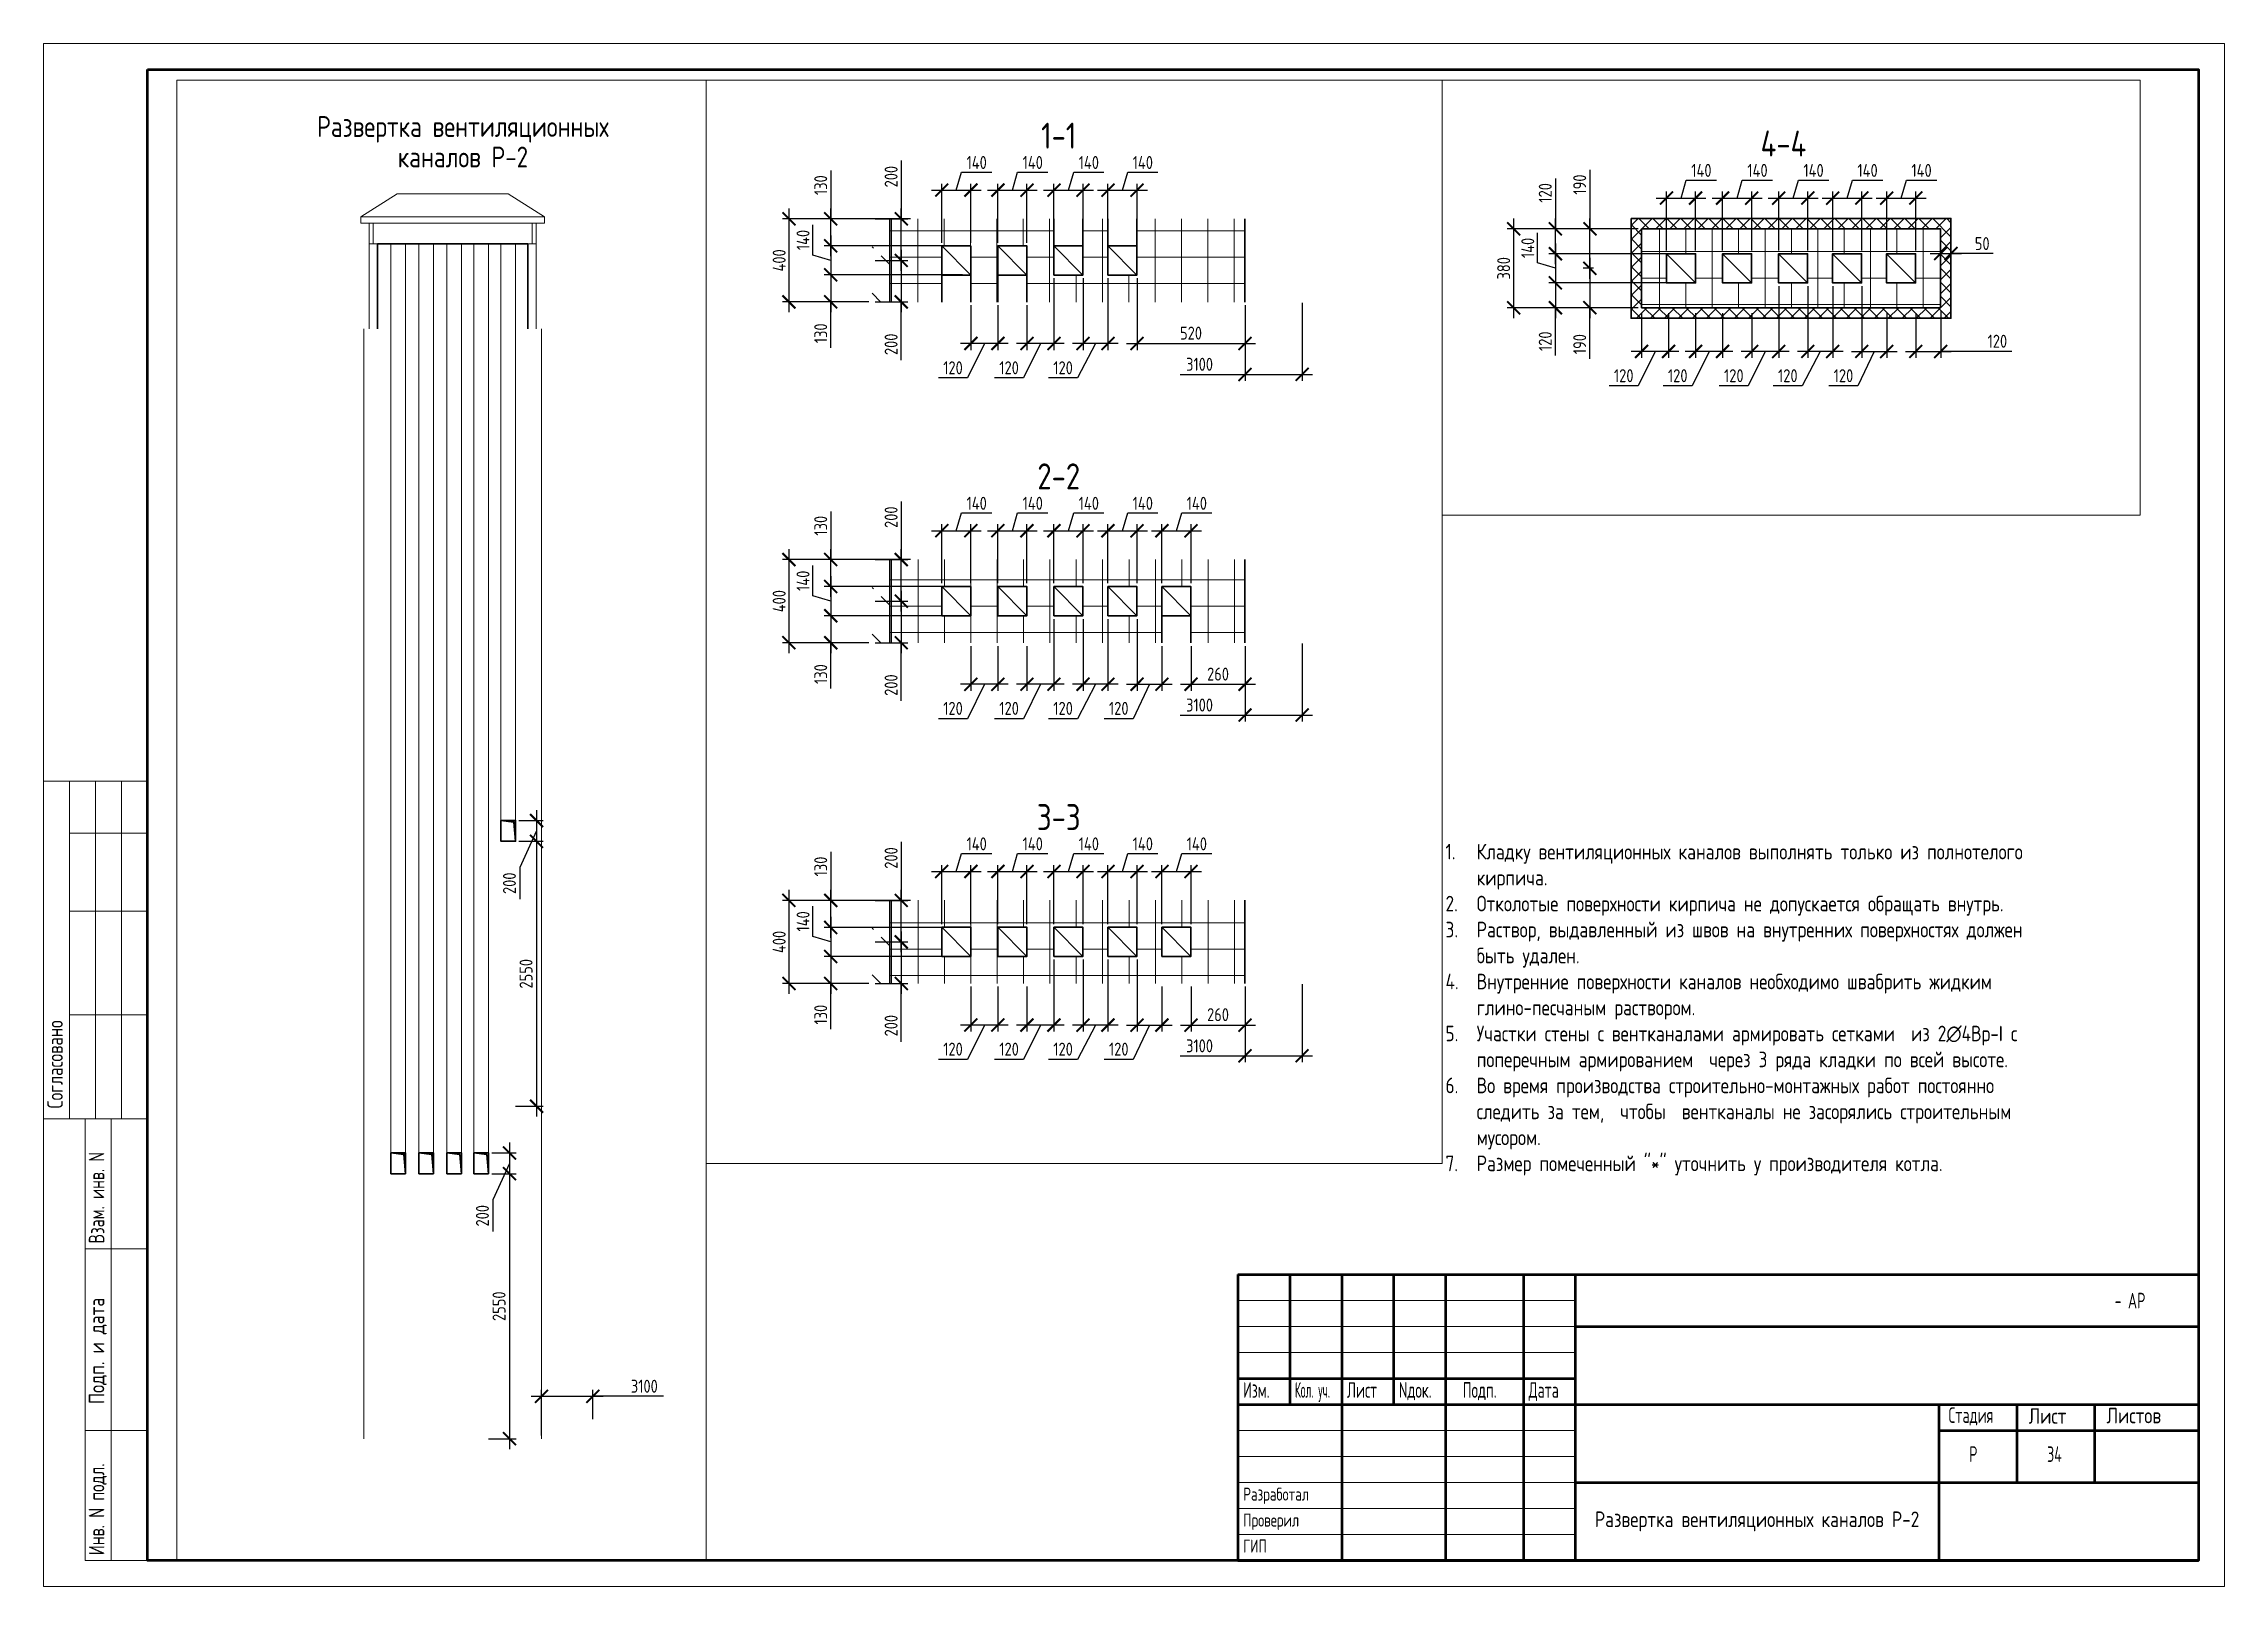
# Paper-space layout 'A34' of a CAD drawing. Header units: millimetres. Extents: x -3 to 417, y -3 to 294.
# The model-space entities are those that its viewports show. They can reach past a viewport. Long polylines and large blocks are cut down to what shows.
import ezdxf
from ezdxf.enums import TextEntityAlignment as Align

# ---------------------------------------------------------------- set-up
doc = ezdxf.new("R2010")
doc.units = ezdxf.units.MM
doc.header["$LTSCALE"] = 100
doc.header["$PDMODE"] = 35
doc.linetypes.add('GOST2.303 4', pattern=[7, 5, -2, 0])
for name, color, linetype, lineweight in [('0.3', 7, 'Continuous', 30), ('0.5', 7, 'Continuous', 50), ('Примітки 0.09', 200, 'Continuous', 9), ('Розміри 0.09', 5, 'Continuous', 9), ('Тонкі 0.18', 142, 'Continuous', 18), ('Штрихові 0.18', 7, 'GOST2.303 4', 18), ('Штрихування 0.09', 253, 'Continuous', 9)]:
    doc.layers.add(name, color=color, linetype=linetype, lineweight=lineweight)
doc.layers.add('ViewPorts', color=240, linetype='Continuous', plot=False)
doc.styles.add('GOST 2.304', font='CS_Gost2304.shx')
doc.styles.add('SPDS', font='SPDS.shx', dxfattribs={"width": 0.9})
doc.dimstyles.new('SPDS', dxfattribs={"dimscale": 100, "dimtxt": 2.5, "dimasz": 2.5, "dimexe": 1.25, "dimexo": 0.625, "dimtad": 1, "dimrnd": 0.001, "dimtxsty": 'GOST 2.304', "dimblk": 'ARCHTICK', "dimcen": 2.5, "dimdle": 2, "dimadec": 0, "dimazin": 2, "dimtfac": 0.75, "dimtmove": 1, "dimatfit": 3, "dimfxl": 0, "dimtolj": 1, "dimarcsym": 0})
pattern_1 = [(90, (-501.57, 0), (-127, 8e-15), []), (180, (-501.57, 0), (-2e-14, -127), [])]

psp = doc.layouts.new('A34')

# ---------------------------------------------------------------- texts
at = {"layer": 'Примітки 0.09', "style": 'SPDS', "width": 0.805546}
psp.add_text('34', height=3, dxfattribs=at).set_placement((382.84, 20.77))
at = {"layer": 'Примітки 0.09', "color": 7, "char_height": 3, "style": 'SPDS'}
for s, insert, width, attachment_point in [('\\pi-6,l6,t6,9,12;{\\Fcs_gost2304|c204;\\W1;\\C256;1.^IКладку вентиляционных каналов выполнять только из полнотелого \\P\\pi0,t9,12;кирпича.\\P\\pi-6,t6,9,12;2.^IОтколотые поверхности кирпича не допускается обращать внутрь.\\P3.^IРаствор, выдавленный из швов на внутренних поверхностях должен \\P\\pi0,t9,12;быть удален.\\P\\pi-6,t6,9,12;4.^IВнутренние поверхности каналов необходимо швабрить жидким \\P\\pi0,t9,12;глино-песчаным раствором.\\P\\pi-6,t6,9,12;5.^IУчастки стены с вентканалами армировать сетками  из 2∅4Вр-I с \\P\\pi0,t9,12;поперечным армированием  через 3 ряда кладки по всей высоте.\\P\\pi-6,t6,9,12;6.^IВо время производства строительно-монтажных работ постоянно \\P\\pi0,t9,12;следить за тем,  чтобы  вентканалы не засорялись строительным \\Pмусором.\\P\\pi-6,t6,9,12;7.^IРазмер помеченный "*" уточнить у производителя котла.}', (266.98, 139.76), 143.7885, 1), ('{\\W1;\\C256;Развертка вентиляционных каналов Р-2}', (326.98, 9.33), 70, 5)]:
    psp.add_mtext(s, dxfattribs=dict(at, insert=insert, width=width, attachment_point=attachment_point))

msp = doc.modelspace()

# ---------------------------------------------------------------- texts
at = {"layer": 'Примітки 0.09', "ltscale": 0.4, "style": 'GOST 2.304'}
for s, p in [('Развертка вентиляционных', (160960.743, -268918.435)), ('каналов Р-2', (160960.743, -269211.911))]:
    msp.add_text(s, height=200, dxfattribs=at).set_placement(p, align=Align.CENTER)
at = {"layer": 'Примітки 0.09', "ltscale": 0.25, "style": 'GOST 2.304'}
for s, p in [('1-1', (160831.054, -283421.43)), ('2-2', (160831.054, -285060.994)), ('3-3', (160831.054, -286700.557)), ('4-4', (160831.054, -288590.121))]:
    msp.add_text(s, height=125, dxfattribs=at).set_placement(p, align=Align.CENTER)

# ---------------------------------------------------------------- blocks, each defined once
blk = doc.blocks.new('A$C1BD929A5')
at = {"layer": 'Тонкі 0.18', "color": 0, "extrusion": (1, 0, 0)}
for points, elevation in [([(8500, 0), (15000, 0)], -2000), ([(14000, 0), (15000, 0)], -1500), ([(14000, 0), (15000, 0)], -1000), ([(14000, 0), (15000, 0)], -500), ([(12500, 0), (14000, 0)], -1500), ([(12500, 0), (14000, 0)], -1000), ([(12500, 0), (14000, 0)], -500), ([(10500, 0), (12500, 0)], -1500), ([(10500, 0), (12500, 0)], -1000), ([(10500, 0), (12500, 0)], -500), ([(8500, 0), (10500, 0)], -1500), ([(8500, 0), (10500, 0)], -1000), ([(8500, 0), (10500, 0)], -500), ([(0, 0), (8500, 0)], -1200), ([(0, 0), (8500, 0)], -700)]:
    blk.add_lwpolyline(points, dxfattribs=dict(at, elevation=elevation))
at = {"layer": 'Тонкі 0.18', "color": 0, "extrusion": (0, 1, 0)}
for points, elevation in [([(2000, 0), (0, 0)], 15000), ([(1500, 0), (1000, 0)], 14000), ([(1000, 0), (500, 0)], 14000), ([(500, 0), (0, 0)], 14000), ([(1500, 0), (1000, 0)], 12500), ([(1000, 0), (500, 0)], 12500), ([(500, 0), (0, 0)], 12500), ([(1500, 0), (1000, 0)], 10500), ([(1000, 0), (500, 0)], 10500), ([(500, 0), (0, 0)], 10500), ([(2000, 0), (0, 0)], 8500), ([(1200, 0), (0, 0)], 8500), ([(1200, 0), (0, 0)], 6000), ([(1200, 0), (0, 0)], 2500)]:
    blk.add_lwpolyline(points, dxfattribs=dict(at, elevation=elevation))
at = {"layer": 'Тонкі 0.18', "color": 0, "extrusion": (1, 0, 0)}
blk.add_lwpolyline([(0, 0), (8500, 0)], dxfattribs=at)
at = {"layer": 'Тонкі 0.18', "color": 0, "extrusion": (0, 1, 0)}
blk.add_lwpolyline([(1200, 0), (0, 0)], dxfattribs=at)
at = {"layer": 'Тонкі 0.18', "color": 0, "ltscale": 0.01, "style": 'SPDS'}
for s, width, p in [('Согласовано', 0.95, (-1630, 8700)), ('Взам. инв. N', 0.898187, (-830, 6100)), ('Инв. N подл.', 0.909605, (-830, 100))]:
    blk.add_text(s, height=300, rotation=90, dxfattribs=dict(at, width=width)).set_placement(p)
blk.add_text('Подп. и дата', height=300, rotation=90, dxfattribs=at).set_placement((-830, 3010))
blk = doc.blocks.new('A$C2803562B')
at = {"color": 7, "lineweight": 50, "extrusion": (1, 0, 0)}
for points, elevation in [([(5500, 0), (5000, 0)], -17500), ([(5500, 0), (5000, 0)], -16500), ([(5500, 0), (5000, 0)], -15500), ([(5500, 0), (5000, 0)], -14500), ([(5500, 0), (5000, 0)], -13000), ([(5500, 0), (5000, 0)], -12000), ([(5000, 0), (4500, 0)], -17500), ([(5000, 0), (4500, 0)], -16500), ([(5000, 0), (4500, 0)], -15500), ([(5000, 0), (4500, 0)], -14500), ([(5000, 0), (4500, 0)], -13000), ([(5000, 0), (4500, 0)], -12000), ([(4500, 0), (4000, 0)], -17500), ([(4500, 0), (4000, 0)], -16500), ([(4500, 0), (4000, 0)], -15500), ([(4500, 0), (4000, 0)], -14500), ([(4500, 0), (4000, 0)], -13000), ([(4500, 0), (4000, 0)], -12000), ([(4000, 0), (3500, 0)], -17500), ([(4000, 0), (3500, 0)], -16500), ([(4000, 0), (3500, 0)], -15500), ([(4000, 0), (3500, 0)], -14500), ([(4000, 0), (3500, 0)], -13000), ([(4000, 0), (3500, 0)], -12000), ([(3500, 0), (3000, 0)], -17500), ([(3500, 0), (3000, 0)], -16500), ([(3500, 0), (3000, 0)], -15500), ([(3500, 0), (3000, 0)], -14500), ([(3500, 0), (3000, 0)], -13000), ([(3500, 0), (3000, 0)], -12000), ([(3000, 0), (2500, 0)], -16500), ([(3000, 0), (2500, 0)], -14500), ([(3000, 0), (2500, 0)], -13000), ([(3000, 0), (2500, 0)], -12000), ([(3000, 0), (2500, 0)], -5000), ([(3000, 0), (2500, 0)], -3500), ([(3000, 0), (2500, 0)], -2000), ([(2500, 0), (2000, 0)], -16500), ([(2500, 0), (2000, 0)], -14500), ([(2500, 0), (2000, 0)], -13000), ([(2500, 0), (2000, 0)], -12000), ([(2500, 0), (2000, 0)], -5000), ([(2500, 0), (2000, 0)], -3500), ([(2500, 0), (2000, 0)], -2000), ([(2000, 0), (1500, 0)], -16500), ([(2000, 0), (1500, 0)], -14500), ([(2000, 0), (1500, 0)], -13000), ([(2000, 0), (1500, 0)], -12000), ([(2000, 0), (1500, 0)], -5000), ([(2000, 0), (1500, 0)], -3500), ([(2000, 0), (1500, 0)], -2000), ([(1500, 0), (1000, 0)], -16500), ([(1500, 0), (1000, 0)], -14500), ([(1500, 0), (1000, 0)], -13000), ([(1500, 0), (1000, 0)], -12000), ([(1500, 0), (0, 0)], -5000), ([(1000, 0), (500, 0)], -16500), ([(1000, 0), (500, 0)], -14500), ([(1000, 0), (500, 0)], -13000), ([(1000, 0), (500, 0)], -12000), ([(500, 0), (0, 0)], -16500), ([(500, 0), (0, 0)], -14500), ([(500, 0), (0, 0)], -13000), ([(500, 0), (0, 0)], -12000)]:
    blk.add_lwpolyline(points, dxfattribs=dict(at, elevation=elevation))
at = {"color": 7, "extrusion": (0, 1, 0)}
for points, elevation in [([(18500, 0), (17500, 0)], 5000), ([(17500, 0), (16500, 0)], 5000), ([(16500, 0), (15500, 0)], 5000), ([(15500, 0), (14500, 0)], 5000), ([(14500, 0), (13000, 0)], 5000), ([(13000, 0), (12000, 0)], 5000), ([(18500, 0), (17500, 0)], 4500), ([(17500, 0), (16500, 0)], 4500), ([(16500, 0), (15500, 0)], 4500), ([(15500, 0), (14500, 0)], 4500), ([(14500, 0), (13000, 0)], 4500), ([(13000, 0), (12000, 0)], 4500), ([(18500, 0), (17500, 0)], 4000), ([(17500, 0), (16500, 0)], 4000), ([(16500, 0), (15500, 0)], 4000), ([(15500, 0), (14500, 0)], 4000), ([(14500, 0), (13000, 0)], 4000), ([(13000, 0), (12000, 0)], 4000), ([(18500, 0), (17500, 0)], 2500), ([(17500, 0), (16500, 0)], 2500), ([(16500, 0), (15500, 0)], 2500), ([(15500, 0), (14500, 0)], 2500), ([(14500, 0), (13000, 0)], 2500), ([(13000, 0), (12000, 0)], 2500), ([(18500, 0), (17500, 0)], 2000), ([(17500, 0), (16500, 0)], 2000), ([(16500, 0), (15500, 0)], 2000), ([(15500, 0), (14500, 0)], 2000), ([(14500, 0), (13000, 0)], 2000), ([(13000, 0), (12000, 0)], 2000), ([(18500, 0), (17500, 0)], 1500), ([(17500, 0), (16500, 0)], 1500), ([(16500, 0), (15500, 0)], 1500), ([(15500, 0), (14500, 0)], 1500), ([(14500, 0), (13000, 0)], 1500), ([(13000, 0), (12000, 0)], 1500), ([(18500, 0), (17500, 0)], 1000), ([(17500, 0), (16500, 0)], 1000), ([(16500, 0), (15500, 0)], 1000), ([(15500, 0), (14500, 0)], 1000), ([(14500, 0), (13000, 0)], 1000), ([(13000, 0), (12000, 0)], 1000), ([(18500, 0), (17500, 0)], 500), ([(17500, 0), (16500, 0)], 500), ([(16500, 0), (15500, 0)], 500), ([(15500, 0), (14500, 0)], 500), ([(14500, 0), (13000, 0)], 500), ([(13000, 0), (12000, 0)], 500)]:
    blk.add_lwpolyline(points, dxfattribs=dict(at, elevation=elevation))
at = {"color": 7, "lineweight": 50, "extrusion": (0, 1, 0)}
for points, elevation in [([(12000, 0), (5000, 0)], 4500), ([(5000, 0), (3500, 0)], 4500), ([(3500, 0), (2000, 0)], 4500), ([(2000, 0), (0, 0)], 4500), ([(18500, 0), (17500, 0)], 3500), ([(17500, 0), (16500, 0)], 3500), ([(16500, 0), (15500, 0)], 3500), ([(15500, 0), (14500, 0)], 3500), ([(14500, 0), (13000, 0)], 3500), ([(13000, 0), (12000, 0)], 3500), ([(18500, 0), (17500, 0)], 3000), ([(17500, 0), (16500, 0)], 3000), ([(16500, 0), (15500, 0)], 3000), ([(15500, 0), (14500, 0)], 3000), ([(14500, 0), (13000, 0)], 3000), ([(13000, 0), (12000, 0)], 3000), ([(12000, 0), (5000, 0)], 3000), ([(5000, 0), (3500, 0)], 3000), ([(3500, 0), (2000, 0)], 3000), ([(2000, 0), (0, 0)], 3000), ([(5000, 0), (3500, 0)], 2500), ([(3500, 0), (2000, 0)], 2500), ([(2000, 0), (0, 0)], 2500), ([(12000, 0), (5000, 0)], 1500), ([(5000, 0), (3500, 0)], 1500), ([(3500, 0), (2000, 0)], 1500), ([(2000, 0), (0, 0)], 1500)]:
    blk.add_lwpolyline(points, dxfattribs=dict(at, elevation=elevation))
at = {"extrusion": (0, 1, 0)}
blk.add_lwpolyline([(18500, 0), (0, 0)], dxfattribs=at)
at = {"layer": '0.5', "color": 0, "extrusion": (1, 0, 0), "elevation": -18500}
blk.add_lwpolyline([(5500, 0), (0, 0)], dxfattribs=at)
at = {"layer": '0.5', "color": 0, "extrusion": (0, 1, 0), "elevation": 5500}
blk.add_lwpolyline([(18500, 0), (0, 0)], dxfattribs=at)
at = {"layer": '0.5', "color": 0, "extrusion": (1, 0, 0)}
blk.add_lwpolyline([(5500, 0), (0, 0)], dxfattribs=at)
at = {"layer": '0.5', "color": 0, "extrusion": (0, 1, 0)}
blk.add_lwpolyline([(18500, 0), (0, 0)], dxfattribs=at)
at = {"color": 7, "style": 'SPDS'}
for s, height, width, p in [('- АР', 300, 0.805546, (-1613, 4850)), ('Изм.', 300, 0.8, (-18400, 3130)), ('Кол. уч.', 300, 0.6, (-17400, 3130)), ('Лист', 300, 0.8, (-16400, 3130)), ('Nдок.', 300, 0.8, (-15400, 3130)), ('Подп.', 300, 0.8, (-14169, 3130)), ('Дата', 300, 0.8, (-12900, 3130)), ('Стадия', 300, 0.805546, (-4811, 2646)), ('Р', 300, 0.805546, (-4415, 1895)), ('Разработал', 250, 0.9, (-18396, 1150)), ('Проверил', 250, 0.9, (-18396, 650)), ('ГИП', 250, 0.9, (-18396, 150))]:
    blk.add_text(s, height=height, dxfattribs=dict(at, width=width)).set_placement(p)
for s, p in [('Лист', (-3269, 2630)), ('Листов', (-1769, 2638))]:
    blk.add_text(s, height=300, dxfattribs=at).set_placement(p)
blk = doc.blocks.new('_ArchTick')
at = {"color": 0, "linetype": 'ByBlock', "const_width": 0.15}
blk.add_lwpolyline([(-0.5, -0.5), (0.5, 0.5)], dxfattribs=at)
blk = doc.blocks.new('*D580')
at = {"layer": 'Defpoints', "color": 0, "transparency": 16777216}
for p in [(159733, -283759), (160133, -283759), (160383, -283889)]:
    blk.add_point(p, dxfattribs=at)
at = {"layer": 'Розміри 0.09', "color": 0, "lineweight": -2, "transparency": 16777216}
for p, q in [((159733, -283527), (159733, -283759)), ((159733, -283939), (159733, -283709)), ((160118, -283759), (159702, -283759)), ((160368, -283889), (159702, -283889))]:
    blk.add_line(p, q, dxfattribs=at)
at = {"layer": 'Розміри 0.09', "color": 0, "lineweight": -2, "transparency": 16777216, "xscale": 62.5, "yscale": 62.5, "zscale": 62.5}
for p, rotation in [((159733, -283759), 90), ((159733, -283889), 270)]:
    blk.add_blockref('_ArchTick', p, dxfattribs=dict(at, rotation=rotation))
at = {"layer": 'Розміри 0.09', "color": 0, "transparency": 16777216, "insert": (159685, -283597), "char_height": 62.5, "attachment_point": 5, "rotation": 90, "style": 'GOST 2.304'}
blk.add_mtext('\\A1;130', dxfattribs=at)
blk = doc.blocks.new('*D581')
at = {"layer": 'Defpoints', "color": 0, "transparency": 16777216}
for p in [(160383, -283889), (159733, -284029), (160383, -284029)]:
    blk.add_point(p, dxfattribs=at)
at = {"layer": 'Розміри 0.09', "color": 0, "lineweight": -2, "transparency": 16777216}
for p, q in [((159647, -283934), (159647, -283788)), ((160368, -283889), (159702, -283889)), ((159733, -283839), (159733, -284079)), ((159733, -283959), (159647, -283934)), ((160368, -284029), (159702, -284029))]:
    blk.add_line(p, q, dxfattribs=at)
at = {"layer": 'Розміри 0.09', "color": 0, "lineweight": -2, "transparency": 16777216, "xscale": 62.5, "yscale": 62.5, "zscale": 62.5}
for p, rotation in [((159733, -283889), 90), ((159733, -284029), 270)]:
    blk.add_blockref('_ArchTick', p, dxfattribs=dict(at, rotation=rotation))
at = {"layer": 'Розміри 0.09', "color": 0, "transparency": 16777216, "insert": (159600, -283861), "char_height": 62.5, "attachment_point": 5, "rotation": 90, "style": 'GOST 2.304'}
blk.add_mtext('\\A1;140', dxfattribs=at)
blk = doc.blocks.new('*D582')
at = {"layer": 'Defpoints', "color": 0, "transparency": 16777216}
for p in [(160383, -284029), (159733, -284159), (159932, -284159)]:
    blk.add_point(p, dxfattribs=at)
at = {"layer": 'Розміри 0.09', "color": 0, "lineweight": -2, "transparency": 16777216}
for p, q in [((159733, -283979), (159733, -284209)), ((160368, -284029), (159702, -284029)), ((159916, -284159), (159702, -284159)), ((159733, -284380), (159733, -284159))]:
    blk.add_line(p, q, dxfattribs=at)
at = {"layer": 'Розміри 0.09', "color": 0, "lineweight": -2, "transparency": 16777216, "xscale": 62.5, "yscale": 62.5, "zscale": 62.5}
for p, rotation in [((159733, -284029), 90), ((159733, -284159), 270)]:
    blk.add_blockref('_ArchTick', p, dxfattribs=dict(at, rotation=rotation))
at = {"layer": 'Розміри 0.09', "color": 0, "transparency": 16777216, "insert": (159685, -284310), "char_height": 62.5, "attachment_point": 5, "rotation": 90, "style": 'GOST 2.304'}
blk.add_mtext('\\A1;130', dxfattribs=at)
blk = doc.blocks.new('*D583')
at = {"layer": 'Defpoints', "color": 0, "transparency": 16777216}
for p in [(159932, -283759), (160073, -283759), (159932, -283959)]:
    blk.add_point(p, dxfattribs=at)
at = {"layer": 'Розміри 0.09', "color": 0, "lineweight": -2, "transparency": 16777216}
for p, q in [((160073, -283479), (160073, -283759)), ((160073, -284009), (160073, -283709)), ((159948, -283759), (160105, -283759)), ((159948, -283959), (160105, -283959))]:
    blk.add_line(p, q, dxfattribs=at)
at = {"layer": 'Розміри 0.09', "color": 0, "lineweight": -2, "transparency": 16777216, "xscale": 62.5, "yscale": 62.5, "zscale": 62.5}
for p, rotation in [((160073, -283759), 90), ((160073, -283959), 270)]:
    blk.add_blockref('_ArchTick', p, dxfattribs=dict(at, rotation=rotation))
at = {"layer": 'Розміри 0.09', "color": 0, "transparency": 16777216, "insert": (160024, -283556), "char_height": 62.5, "attachment_point": 5, "rotation": 90, "style": 'GOST 2.304'}
blk.add_mtext('\\A1;200', dxfattribs=at)
blk = doc.blocks.new('*D584')
at = {"layer": 'Defpoints', "color": 0, "transparency": 16777216}
for p in [(159932, -283959), (159932, -284159), (160073, -284159)]:
    blk.add_point(p, dxfattribs=at)
at = {"layer": 'Розміри 0.09', "color": 0, "lineweight": -2, "transparency": 16777216}
for p, q in [((160073, -283909), (160073, -284209)), ((159948, -283959), (160105, -283959)), ((159948, -284159), (160105, -284159)), ((160073, -284440), (160073, -284159))]:
    blk.add_line(p, q, dxfattribs=at)
at = {"layer": 'Розміри 0.09', "color": 0, "lineweight": -2, "transparency": 16777216, "xscale": 62.5, "yscale": 62.5, "zscale": 62.5}
for p, rotation in [((160073, -283959), 90), ((160073, -284159), 270)]:
    blk.add_blockref('_ArchTick', p, dxfattribs=dict(at, rotation=rotation))
at = {"layer": 'Розміри 0.09', "color": 0, "transparency": 16777216, "insert": (160024, -284363), "char_height": 62.5, "attachment_point": 5, "rotation": 90, "style": 'GOST 2.304'}
blk.add_mtext('\\A1;200', dxfattribs=at)
blk = doc.blocks.new('*D579')
at = {"layer": 'Defpoints', "color": 0, "transparency": 16777216}
for p in [(159932, -283759), (159532, -284159), (159932, -284159)]:
    blk.add_point(p, dxfattribs=at)
at = {"layer": 'Розміри 0.09', "color": 0, "lineweight": -2, "transparency": 16777216}
for p, q in [((159532, -283709), (159532, -284209)), ((159916, -283759), (159501, -283759)), ((159916, -284159), (159501, -284159))]:
    blk.add_line(p, q, dxfattribs=at)
at = {"layer": 'Розміри 0.09', "color": 0, "lineweight": -2, "transparency": 16777216, "xscale": 62.5, "yscale": 62.5, "zscale": 62.5}
for p, rotation in [((159532, -283759), 90), ((159532, -284159), 270)]:
    blk.add_blockref('_ArchTick', p, dxfattribs=dict(at, rotation=rotation))
at = {"layer": 'Розміри 0.09', "color": 0, "transparency": 16777216, "insert": (159485, -283959), "char_height": 62.5, "attachment_point": 5, "rotation": 90, "style": 'GOST 2.304'}
blk.add_mtext('\\A1;400', dxfattribs=at)
blk = doc.blocks.new('*D585')
at = {"layer": 'Defpoints', "color": 0, "transparency": 16777216}
for p in [(162213, -281040), (162213, -281291), (161718, -281448)]:
    blk.add_point(p, dxfattribs=at)
at = {"layer": 'Розміри 0.09', "color": 0, "lineweight": -2, "transparency": 16777216}
for p, q in [((161718, -281417), (161718, -280977)), ((162213, -281260), (162213, -280977)), ((161618, -281040), (162313, -281040)), ((162894, -281040), (162213, -281040))]:
    blk.add_line(p, q, dxfattribs=at)
at = {"layer": 'Розміри 0.09', "color": 0, "lineweight": -2, "transparency": 16777216, "xscale": 125, "yscale": 125, "zscale": 125, "rotation": 180}
blk.add_blockref('_ArchTick', (161718, -281040), dxfattribs=at)
at = {"layer": 'Розміри 0.09', "color": 0, "lineweight": -2, "transparency": 16777216, "xscale": 125, "yscale": 125, "zscale": 125}
blk.add_blockref('_ArchTick', (162213, -281040), dxfattribs=at)
at = {"layer": 'Розміри 0.09', "color": 0, "transparency": 16777216, "insert": (162708, -280943), "char_height": 125, "attachment_point": 5, "style": 'GOST 2.304'}
blk.add_mtext('\\A1;3100', dxfattribs=at)
blk = doc.blocks.new('*D586')
at = {"layer": 'Defpoints', "color": 0, "transparency": 16777216}
for p in [(160808, -284029), (160678, -284159), (160678, -284359)]:
    blk.add_point(p, dxfattribs=at)
at = {"layer": 'Розміри 0.09', "color": 0, "lineweight": -2, "transparency": 16777216}
for p, q in [((160808, -284045), (160808, -284391)), ((160678, -284175), (160678, -284391)), ((160858, -284359), (160628, -284359)), ((160743, -284359), (160661, -284525)), ((160661, -284525), (160522, -284525))]:
    blk.add_line(p, q, dxfattribs=at)
at = {"layer": 'Розміри 0.09', "color": 0, "lineweight": -2, "transparency": 16777216, "xscale": 62.5, "yscale": 62.5, "zscale": 62.5, "rotation": 180}
blk.add_blockref('_ArchTick', (160678, -284359), dxfattribs=at)
at = {"layer": 'Розміри 0.09', "color": 0, "lineweight": -2, "transparency": 16777216, "xscale": 62.5, "yscale": 62.5, "zscale": 62.5}
blk.add_blockref('_ArchTick', (160808, -284359), dxfattribs=at)
at = {"layer": 'Розміри 0.09', "color": 0, "transparency": 16777216, "insert": (160592, -284476), "char_height": 62.5, "attachment_point": 5, "style": 'GOST 2.304'}
blk.add_mtext('\\A1;120', dxfattribs=at)
blk = doc.blocks.new('*D587')
at = {"layer": 'Defpoints', "color": 0, "transparency": 16777216}
for p in [(160948, -284029), (161068, -284029), (160948, -284359)]:
    blk.add_point(p, dxfattribs=at)
at = {"layer": 'Розміри 0.09', "color": 0, "lineweight": -2, "transparency": 16777216}
for p, q in [((160948, -284045), (160948, -284391)), ((161068, -284045), (161068, -284391)), ((161118, -284359), (160898, -284359)), ((161008, -284359), (160921, -284525)), ((160921, -284525), (160782, -284525))]:
    blk.add_line(p, q, dxfattribs=at)
at = {"layer": 'Розміри 0.09', "color": 0, "lineweight": -2, "transparency": 16777216, "xscale": 62.5, "yscale": 62.5, "zscale": 62.5, "rotation": 180}
blk.add_blockref('_ArchTick', (160948, -284359), dxfattribs=at)
at = {"layer": 'Розміри 0.09', "color": 0, "lineweight": -2, "transparency": 16777216, "xscale": 62.5, "yscale": 62.5, "zscale": 62.5}
blk.add_blockref('_ArchTick', (161068, -284359), dxfattribs=at)
at = {"layer": 'Розміри 0.09', "color": 0, "transparency": 16777216, "insert": (160852, -284476), "char_height": 62.5, "attachment_point": 5, "style": 'GOST 2.304'}
blk.add_mtext('\\A1;120', dxfattribs=at)
blk = doc.blocks.new('*D588')
at = {"layer": 'Defpoints', "color": 0, "transparency": 16777216}
for p in [(160408, -284159), (160538, -284159), (160408, -284359)]:
    blk.add_point(p, dxfattribs=at)
at = {"layer": 'Розміри 0.09', "color": 0, "lineweight": -2, "transparency": 16777216}
for p, q in [((160408, -284175), (160408, -284391)), ((160538, -284175), (160538, -284391)), ((160588, -284359), (160358, -284359)), ((160473, -284359), (160391, -284525)), ((160391, -284525), (160252, -284525))]:
    blk.add_line(p, q, dxfattribs=at)
at = {"layer": 'Розміри 0.09', "color": 0, "lineweight": -2, "transparency": 16777216, "xscale": 62.5, "yscale": 62.5, "zscale": 62.5, "rotation": 180}
blk.add_blockref('_ArchTick', (160408, -284359), dxfattribs=at)
at = {"layer": 'Розміри 0.09', "color": 0, "lineweight": -2, "transparency": 16777216, "xscale": 62.5, "yscale": 62.5, "zscale": 62.5}
blk.add_blockref('_ArchTick', (160538, -284359), dxfattribs=at)
at = {"layer": 'Розміри 0.09', "color": 0, "transparency": 16777216, "insert": (160322, -284476), "char_height": 62.5, "attachment_point": 5, "style": 'GOST 2.304'}
blk.add_mtext('\\A1;120', dxfattribs=at)
blk = doc.blocks.new('*D589')
at = {"layer": 'Defpoints', "color": 0, "transparency": 16777216}
for p in [(161208, -284029), (161728, -284159), (161728, -284359)]:
    blk.add_point(p, dxfattribs=at)
at = {"layer": 'Розміри 0.09', "color": 0, "lineweight": -2, "transparency": 16777216}
for p, q in [((161208, -284045), (161208, -284391)), ((161728, -284175), (161728, -284391)), ((161158, -284359), (161778, -284359))]:
    blk.add_line(p, q, dxfattribs=at)
at = {"layer": 'Розміри 0.09', "color": 0, "lineweight": -2, "transparency": 16777216, "xscale": 62.5, "yscale": 62.5, "zscale": 62.5, "rotation": 180}
blk.add_blockref('_ArchTick', (161208, -284359), dxfattribs=at)
at = {"layer": 'Розміри 0.09', "color": 0, "lineweight": -2, "transparency": 16777216, "xscale": 62.5, "yscale": 62.5, "zscale": 62.5}
blk.add_blockref('_ArchTick', (161728, -284359), dxfattribs=at)
at = {"layer": 'Розміри 0.09', "color": 0, "transparency": 16777216, "insert": (161468, -284309), "char_height": 62.5, "attachment_point": 5, "style": 'GOST 2.304'}
blk.add_mtext('\\A1;520', dxfattribs=at)
blk = doc.blocks.new('*D590')
at = {"layer": 'Defpoints', "color": 0, "transparency": 16777216}
for p in [(161728, -284159), (162003, -284148), (162003, -284508)]:
    blk.add_point(p, dxfattribs=at)
at = {"layer": 'Розміри 0.09', "color": 0, "lineweight": -2, "transparency": 16777216}
for p, q in [((161728, -284175), (161728, -284539)), ((162003, -284164), (162003, -284539)), ((161416, -284508), (161728, -284508)), ((161678, -284508), (162053, -284508))]:
    blk.add_line(p, q, dxfattribs=at)
at = {"layer": 'Розміри 0.09', "color": 0, "lineweight": -2, "transparency": 16777216, "xscale": 62.5, "yscale": 62.5, "zscale": 62.5, "rotation": 180}
blk.add_blockref('_ArchTick', (161728, -284508), dxfattribs=at)
at = {"layer": 'Розміри 0.09', "color": 0, "lineweight": -2, "transparency": 16777216, "xscale": 62.5, "yscale": 62.5, "zscale": 62.5}
blk.add_blockref('_ArchTick', (162003, -284508), dxfattribs=at)
at = {"layer": 'Розміри 0.09', "color": 0, "transparency": 16777216, "insert": (161509, -284459), "char_height": 62.5, "attachment_point": 5, "style": 'GOST 2.304'}
blk.add_mtext('\\A1;3100', dxfattribs=at)
blk = doc.blocks.new('*D596')
at = {"layer": 'Defpoints', "color": 0, "transparency": 16777216}
for p in [(159733, -285399), (160133, -285399), (160383, -285529)]:
    blk.add_point(p, dxfattribs=at)
at = {"layer": 'Розміри 0.09', "color": 0, "lineweight": -2, "transparency": 16777216}
for p, q in [((159733, -285167), (159733, -285399)), ((159733, -285579), (159733, -285349)), ((160118, -285399), (159702, -285399)), ((160368, -285529), (159702, -285529))]:
    blk.add_line(p, q, dxfattribs=at)
at = {"layer": 'Розміри 0.09', "color": 0, "lineweight": -2, "transparency": 16777216, "xscale": 62.5, "yscale": 62.5, "zscale": 62.5}
for p, rotation in [((159733, -285399), 90), ((159733, -285529), 270)]:
    blk.add_blockref('_ArchTick', p, dxfattribs=dict(at, rotation=rotation))
at = {"layer": 'Розміри 0.09', "color": 0, "transparency": 16777216, "insert": (159685, -285236), "char_height": 62.5, "attachment_point": 5, "rotation": 90, "style": 'GOST 2.304'}
blk.add_mtext('\\A1;130', dxfattribs=at)
blk = doc.blocks.new('*D597')
at = {"layer": 'Defpoints', "color": 0, "transparency": 16777216}
for p in [(160383, -285529), (159733, -285669), (160383, -285669)]:
    blk.add_point(p, dxfattribs=at)
at = {"layer": 'Розміри 0.09', "color": 0, "lineweight": -2, "transparency": 16777216}
for p, q in [((159647, -285573), (159647, -285428)), ((159733, -285479), (159733, -285719)), ((159733, -285599), (159647, -285573)), ((160368, -285529), (159702, -285529)), ((160368, -285669), (159702, -285669))]:
    blk.add_line(p, q, dxfattribs=at)
at = {"layer": 'Розміри 0.09', "color": 0, "lineweight": -2, "transparency": 16777216, "xscale": 62.5, "yscale": 62.5, "zscale": 62.5}
for p, rotation in [((159733, -285529), 90), ((159733, -285669), 270)]:
    blk.add_blockref('_ArchTick', p, dxfattribs=dict(at, rotation=rotation))
at = {"layer": 'Розміри 0.09', "color": 0, "transparency": 16777216, "insert": (159600, -285501), "char_height": 62.5, "attachment_point": 5, "rotation": 90, "style": 'GOST 2.304'}
blk.add_mtext('\\A1;140', dxfattribs=at)
blk = doc.blocks.new('*D598')
at = {"layer": 'Defpoints', "color": 0, "transparency": 16777216}
for p in [(160383, -285669), (159733, -285799), (159932, -285799)]:
    blk.add_point(p, dxfattribs=at)
at = {"layer": 'Розміри 0.09', "color": 0, "lineweight": -2, "transparency": 16777216}
for p, q in [((160368, -285669), (159702, -285669)), ((159733, -285619), (159733, -285849)), ((159916, -285799), (159702, -285799)), ((159733, -286019), (159733, -285799))]:
    blk.add_line(p, q, dxfattribs=at)
at = {"layer": 'Розміри 0.09', "color": 0, "lineweight": -2, "transparency": 16777216, "xscale": 62.5, "yscale": 62.5, "zscale": 62.5}
for p, rotation in [((159733, -285669), 90), ((159733, -285799), 270)]:
    blk.add_blockref('_ArchTick', p, dxfattribs=dict(at, rotation=rotation))
at = {"layer": 'Розміри 0.09', "color": 0, "transparency": 16777216, "insert": (159685, -285950), "char_height": 62.5, "attachment_point": 5, "rotation": 90, "style": 'GOST 2.304'}
blk.add_mtext('\\A1;130', dxfattribs=at)
blk = doc.blocks.new('*D599')
at = {"layer": 'Defpoints', "color": 0, "transparency": 16777216}
for p in [(159932, -285399), (160073, -285399), (159932, -285599)]:
    blk.add_point(p, dxfattribs=at)
at = {"layer": 'Розміри 0.09', "color": 0, "lineweight": -2, "transparency": 16777216}
for p, q in [((160073, -285119), (160073, -285399)), ((160073, -285649), (160073, -285349)), ((159948, -285399), (160105, -285399)), ((159948, -285599), (160105, -285599))]:
    blk.add_line(p, q, dxfattribs=at)
at = {"layer": 'Розміри 0.09', "color": 0, "lineweight": -2, "transparency": 16777216, "xscale": 62.5, "yscale": 62.5, "zscale": 62.5}
for p, rotation in [((160073, -285399), 90), ((160073, -285599), 270)]:
    blk.add_blockref('_ArchTick', p, dxfattribs=dict(at, rotation=rotation))
at = {"layer": 'Розміри 0.09', "color": 0, "transparency": 16777216, "insert": (160024, -285195), "char_height": 62.5, "attachment_point": 5, "rotation": 90, "style": 'GOST 2.304'}
blk.add_mtext('\\A1;200', dxfattribs=at)
blk = doc.blocks.new('*D600')
at = {"layer": 'Defpoints', "color": 0, "transparency": 16777216}
for p in [(159932, -285599), (159932, -285799), (160073, -285799)]:
    blk.add_point(p, dxfattribs=at)
at = {"layer": 'Розміри 0.09', "color": 0, "lineweight": -2, "transparency": 16777216}
for p, q in [((159948, -285599), (160105, -285599)), ((160073, -285549), (160073, -285849)), ((159948, -285799), (160105, -285799)), ((160073, -286079), (160073, -285799))]:
    blk.add_line(p, q, dxfattribs=at)
at = {"layer": 'Розміри 0.09', "color": 0, "lineweight": -2, "transparency": 16777216, "xscale": 62.5, "yscale": 62.5, "zscale": 62.5}
for p, rotation in [((160073, -285599), 90), ((160073, -285799), 270)]:
    blk.add_blockref('_ArchTick', p, dxfattribs=dict(at, rotation=rotation))
at = {"layer": 'Розміри 0.09', "color": 0, "transparency": 16777216, "insert": (160024, -286003), "char_height": 62.5, "attachment_point": 5, "rotation": 90, "style": 'GOST 2.304'}
blk.add_mtext('\\A1;200', dxfattribs=at)
blk = doc.blocks.new('*D601')
at = {"layer": 'Defpoints', "color": 0, "transparency": 16777216}
for p in [(159932, -285399), (159532, -285799), (159932, -285799)]:
    blk.add_point(p, dxfattribs=at)
at = {"layer": 'Розміри 0.09', "color": 0, "lineweight": -2, "transparency": 16777216}
for p, q in [((159532, -285349), (159532, -285849)), ((159916, -285399), (159501, -285399)), ((159916, -285799), (159501, -285799))]:
    blk.add_line(p, q, dxfattribs=at)
at = {"layer": 'Розміри 0.09', "color": 0, "lineweight": -2, "transparency": 16777216, "xscale": 62.5, "yscale": 62.5, "zscale": 62.5}
for p, rotation in [((159532, -285399), 90), ((159532, -285799), 270)]:
    blk.add_blockref('_ArchTick', p, dxfattribs=dict(at, rotation=rotation))
at = {"layer": 'Розміри 0.09', "color": 0, "transparency": 16777216, "insert": (159485, -285599), "char_height": 62.5, "attachment_point": 5, "rotation": 90, "style": 'GOST 2.304'}
blk.add_mtext('\\A1;400', dxfattribs=at)
blk = doc.blocks.new('*D592')
at = {"layer": 'Defpoints', "color": 0, "transparency": 16777216}
for p in [(160808, -285669), (160678, -285799), (160678, -285999)]:
    blk.add_point(p, dxfattribs=at)
at = {"layer": 'Розміри 0.09', "color": 0, "lineweight": -2, "transparency": 16777216}
for p, q in [((160808, -285685), (160808, -286030)), ((160678, -285815), (160678, -286030)), ((160858, -285999), (160628, -285999)), ((160743, -285999), (160661, -286165)), ((160661, -286165), (160522, -286165))]:
    blk.add_line(p, q, dxfattribs=at)
at = {"layer": 'Розміри 0.09', "color": 0, "lineweight": -2, "transparency": 16777216, "xscale": 62.5, "yscale": 62.5, "zscale": 62.5, "rotation": 180}
blk.add_blockref('_ArchTick', (160678, -285999), dxfattribs=at)
at = {"layer": 'Розміри 0.09', "color": 0, "lineweight": -2, "transparency": 16777216, "xscale": 62.5, "yscale": 62.5, "zscale": 62.5}
blk.add_blockref('_ArchTick', (160808, -285999), dxfattribs=at)
at = {"layer": 'Розміри 0.09', "color": 0, "transparency": 16777216, "insert": (160592, -286115), "char_height": 62.5, "attachment_point": 5, "style": 'GOST 2.304'}
blk.add_mtext('\\A1;120', dxfattribs=at)
blk = doc.blocks.new('*D593')
at = {"layer": 'Defpoints', "color": 0, "transparency": 16777216}
for p in [(160948, -285669), (161068, -285669), (160948, -285999)]:
    blk.add_point(p, dxfattribs=at)
at = {"layer": 'Розміри 0.09', "color": 0, "lineweight": -2, "transparency": 16777216}
for p, q in [((160948, -285685), (160948, -286030)), ((161068, -285685), (161068, -286030)), ((161118, -285999), (160898, -285999)), ((161008, -285999), (160921, -286165)), ((160921, -286165), (160782, -286165))]:
    blk.add_line(p, q, dxfattribs=at)
at = {"layer": 'Розміри 0.09', "color": 0, "lineweight": -2, "transparency": 16777216, "xscale": 62.5, "yscale": 62.5, "zscale": 62.5, "rotation": 180}
blk.add_blockref('_ArchTick', (160948, -285999), dxfattribs=at)
at = {"layer": 'Розміри 0.09', "color": 0, "lineweight": -2, "transparency": 16777216, "xscale": 62.5, "yscale": 62.5, "zscale": 62.5}
blk.add_blockref('_ArchTick', (161068, -285999), dxfattribs=at)
at = {"layer": 'Розміри 0.09', "color": 0, "transparency": 16777216, "insert": (160852, -286115), "char_height": 62.5, "attachment_point": 5, "style": 'GOST 2.304'}
blk.add_mtext('\\A1;120', dxfattribs=at)
blk = doc.blocks.new('*D594')
at = {"layer": 'Defpoints', "color": 0, "transparency": 16777216}
for p in [(160408, -285799), (160538, -285799), (160408, -285999)]:
    blk.add_point(p, dxfattribs=at)
at = {"layer": 'Розміри 0.09', "color": 0, "lineweight": -2, "transparency": 16777216}
for p, q in [((160408, -285815), (160408, -286030)), ((160538, -285815), (160538, -286030)), ((160588, -285999), (160358, -285999)), ((160473, -285999), (160391, -286165)), ((160391, -286165), (160252, -286165))]:
    blk.add_line(p, q, dxfattribs=at)
at = {"layer": 'Розміри 0.09', "color": 0, "lineweight": -2, "transparency": 16777216, "xscale": 62.5, "yscale": 62.5, "zscale": 62.5, "rotation": 180}
blk.add_blockref('_ArchTick', (160408, -285999), dxfattribs=at)
at = {"layer": 'Розміри 0.09', "color": 0, "lineweight": -2, "transparency": 16777216, "xscale": 62.5, "yscale": 62.5, "zscale": 62.5}
blk.add_blockref('_ArchTick', (160538, -285999), dxfattribs=at)
at = {"layer": 'Розміри 0.09', "color": 0, "transparency": 16777216, "insert": (160322, -286115), "char_height": 62.5, "attachment_point": 5, "style": 'GOST 2.304'}
blk.add_mtext('\\A1;120', dxfattribs=at)
blk = doc.blocks.new('*D591')
at = {"layer": 'Defpoints', "color": 0, "transparency": 16777216}
for p in [(161208, -285669), (161328, -285799), (161328, -285999)]:
    blk.add_point(p, dxfattribs=at)
at = {"layer": 'Розміри 0.09', "color": 0, "lineweight": -2, "transparency": 16777216}
for p, q in [((161208, -285685), (161208, -286030)), ((161328, -285815), (161328, -286030)), ((161158, -285999), (161378, -285999)), ((161268, -285999), (161189, -286165)), ((161189, -286165), (161050, -286165))]:
    blk.add_line(p, q, dxfattribs=at)
at = {"layer": 'Розміри 0.09', "color": 0, "lineweight": -2, "transparency": 16777216, "xscale": 62.5, "yscale": 62.5, "zscale": 62.5, "rotation": 180}
blk.add_blockref('_ArchTick', (161208, -285999), dxfattribs=at)
at = {"layer": 'Розміри 0.09', "color": 0, "lineweight": -2, "transparency": 16777216, "xscale": 62.5, "yscale": 62.5, "zscale": 62.5}
blk.add_blockref('_ArchTick', (161328, -285999), dxfattribs=at)
at = {"layer": 'Розміри 0.09', "color": 0, "transparency": 16777216, "insert": (161120, -286115), "char_height": 62.5, "attachment_point": 5, "style": 'GOST 2.304'}
blk.add_mtext('\\A1;120', dxfattribs=at)
blk = doc.blocks.new('*D595')
at = {"layer": 'Defpoints', "color": 0, "transparency": 16777216}
for p in [(161728, -285799), (162003, -285788), (162003, -286147)]:
    blk.add_point(p, dxfattribs=at)
at = {"layer": 'Розміри 0.09', "color": 0, "lineweight": -2, "transparency": 16777216}
for p, q in [((162003, -285803), (162003, -286178)), ((161728, -285815), (161728, -286178)), ((161416, -286147), (161728, -286147)), ((161678, -286147), (162053, -286147))]:
    blk.add_line(p, q, dxfattribs=at)
at = {"layer": 'Розміри 0.09', "color": 0, "lineweight": -2, "transparency": 16777216, "xscale": 62.5, "yscale": 62.5, "zscale": 62.5, "rotation": 180}
blk.add_blockref('_ArchTick', (161728, -286147), dxfattribs=at)
at = {"layer": 'Розміри 0.09', "color": 0, "lineweight": -2, "transparency": 16777216, "xscale": 62.5, "yscale": 62.5, "zscale": 62.5}
blk.add_blockref('_ArchTick', (162003, -286147), dxfattribs=at)
at = {"layer": 'Розміри 0.09', "color": 0, "transparency": 16777216, "insert": (161509, -286099), "char_height": 62.5, "attachment_point": 5, "style": 'GOST 2.304'}
blk.add_mtext('\\A1;3100', dxfattribs=at)
blk = doc.blocks.new('*D606')
at = {"layer": 'Defpoints', "color": 0, "transparency": 16777216}
for p in [(159733, -287039), (160133, -287039), (160383, -287169)]:
    blk.add_point(p, dxfattribs=at)
at = {"layer": 'Розміри 0.09', "color": 0, "lineweight": -2, "transparency": 16777216}
for p, q in [((159733, -286806), (159733, -287039)), ((160118, -287039), (159702, -287039)), ((159733, -287219), (159733, -286989)), ((160368, -287169), (159702, -287169))]:
    blk.add_line(p, q, dxfattribs=at)
at = {"layer": 'Розміри 0.09', "color": 0, "lineweight": -2, "transparency": 16777216, "xscale": 62.5, "yscale": 62.5, "zscale": 62.5}
for p, rotation in [((159733, -287039), 90), ((159733, -287169), 270)]:
    blk.add_blockref('_ArchTick', p, dxfattribs=dict(at, rotation=rotation))
at = {"layer": 'Розміри 0.09', "color": 0, "transparency": 16777216, "insert": (159685, -286876), "char_height": 62.5, "attachment_point": 5, "rotation": 90, "style": 'GOST 2.304'}
blk.add_mtext('\\A1;130', dxfattribs=at)
blk = doc.blocks.new('*D607')
at = {"layer": 'Defpoints', "color": 0, "transparency": 16777216}
for p in [(160383, -287169), (159733, -287309), (160383, -287309)]:
    blk.add_point(p, dxfattribs=at)
at = {"layer": 'Розміри 0.09', "color": 0, "lineweight": -2, "transparency": 16777216}
for p, q in [((159647, -287213), (159647, -287067)), ((160368, -287169), (159702, -287169)), ((159733, -287119), (159733, -287359)), ((159733, -287239), (159647, -287213)), ((160368, -287309), (159702, -287309))]:
    blk.add_line(p, q, dxfattribs=at)
at = {"layer": 'Розміри 0.09', "color": 0, "lineweight": -2, "transparency": 16777216, "xscale": 62.5, "yscale": 62.5, "zscale": 62.5}
for p, rotation in [((159733, -287169), 90), ((159733, -287309), 270)]:
    blk.add_blockref('_ArchTick', p, dxfattribs=dict(at, rotation=rotation))
at = {"layer": 'Розміри 0.09', "color": 0, "transparency": 16777216, "insert": (159600, -287140), "char_height": 62.5, "attachment_point": 5, "rotation": 90, "style": 'GOST 2.304'}
blk.add_mtext('\\A1;140', dxfattribs=at)
blk = doc.blocks.new('*D608')
at = {"layer": 'Defpoints', "color": 0, "transparency": 16777216}
for p in [(160383, -287309), (159733, -287439), (159932, -287439)]:
    blk.add_point(p, dxfattribs=at)
at = {"layer": 'Розміри 0.09', "color": 0, "lineweight": -2, "transparency": 16777216}
for p, q in [((159733, -287259), (159733, -287489)), ((160368, -287309), (159702, -287309)), ((159916, -287439), (159702, -287439)), ((159733, -287659), (159733, -287439))]:
    blk.add_line(p, q, dxfattribs=at)
at = {"layer": 'Розміри 0.09', "color": 0, "lineweight": -2, "transparency": 16777216, "xscale": 62.5, "yscale": 62.5, "zscale": 62.5}
for p, rotation in [((159733, -287309), 90), ((159733, -287439), 270)]:
    blk.add_blockref('_ArchTick', p, dxfattribs=dict(at, rotation=rotation))
at = {"layer": 'Розміри 0.09', "color": 0, "transparency": 16777216, "insert": (159685, -287589), "char_height": 62.5, "attachment_point": 5, "rotation": 90, "style": 'GOST 2.304'}
blk.add_mtext('\\A1;130', dxfattribs=at)
blk = doc.blocks.new('*D609')
at = {"layer": 'Defpoints', "color": 0, "transparency": 16777216}
for p in [(159932, -287039), (160073, -287039), (159932, -287239)]:
    blk.add_point(p, dxfattribs=at)
at = {"layer": 'Розміри 0.09', "color": 0, "lineweight": -2, "transparency": 16777216}
for p, q in [((160073, -286758), (160073, -287039)), ((159948, -287039), (160105, -287039)), ((160073, -287289), (160073, -286989)), ((159948, -287239), (160105, -287239))]:
    blk.add_line(p, q, dxfattribs=at)
at = {"layer": 'Розміри 0.09', "color": 0, "lineweight": -2, "transparency": 16777216, "xscale": 62.5, "yscale": 62.5, "zscale": 62.5}
for p, rotation in [((160073, -287039), 90), ((160073, -287239), 270)]:
    blk.add_blockref('_ArchTick', p, dxfattribs=dict(at, rotation=rotation))
at = {"layer": 'Розміри 0.09', "color": 0, "transparency": 16777216, "insert": (160024, -286835), "char_height": 62.5, "attachment_point": 5, "rotation": 90, "style": 'GOST 2.304'}
blk.add_mtext('\\A1;200', dxfattribs=at)
blk = doc.blocks.new('*D610')
at = {"layer": 'Defpoints', "color": 0, "transparency": 16777216}
for p in [(159932, -287239), (159932, -287439), (160073, -287439)]:
    blk.add_point(p, dxfattribs=at)
at = {"layer": 'Розміри 0.09', "color": 0, "lineweight": -2, "transparency": 16777216}
for p, q in [((159948, -287239), (160105, -287239)), ((160073, -287189), (160073, -287489)), ((159948, -287439), (160105, -287439)), ((160073, -287719), (160073, -287439))]:
    blk.add_line(p, q, dxfattribs=at)
at = {"layer": 'Розміри 0.09', "color": 0, "lineweight": -2, "transparency": 16777216, "xscale": 62.5, "yscale": 62.5, "zscale": 62.5}
for p, rotation in [((160073, -287239), 90), ((160073, -287439), 270)]:
    blk.add_blockref('_ArchTick', p, dxfattribs=dict(at, rotation=rotation))
at = {"layer": 'Розміри 0.09', "color": 0, "transparency": 16777216, "insert": (160024, -287642), "char_height": 62.5, "attachment_point": 5, "rotation": 90, "style": 'GOST 2.304'}
blk.add_mtext('\\A1;200', dxfattribs=at)
blk = doc.blocks.new('*D611')
at = {"layer": 'Defpoints', "color": 0, "transparency": 16777216}
for p in [(159932, -287039), (159532, -287439), (159932, -287439)]:
    blk.add_point(p, dxfattribs=at)
at = {"layer": 'Розміри 0.09', "color": 0, "lineweight": -2, "transparency": 16777216}
for p, q in [((159916, -287039), (159501, -287039)), ((159532, -286989), (159532, -287489)), ((159916, -287439), (159501, -287439))]:
    blk.add_line(p, q, dxfattribs=at)
at = {"layer": 'Розміри 0.09', "color": 0, "lineweight": -2, "transparency": 16777216, "xscale": 62.5, "yscale": 62.5, "zscale": 62.5}
for p, rotation in [((159532, -287039), 90), ((159532, -287439), 270)]:
    blk.add_blockref('_ArchTick', p, dxfattribs=dict(at, rotation=rotation))
at = {"layer": 'Розміри 0.09', "color": 0, "transparency": 16777216, "insert": (159485, -287239), "char_height": 62.5, "attachment_point": 5, "rotation": 90, "style": 'GOST 2.304'}
blk.add_mtext('\\A1;400', dxfattribs=at)
blk = doc.blocks.new('*D602')
at = {"layer": 'Defpoints', "color": 0, "transparency": 16777216}
for p in [(160808, -287309), (160678, -287439), (160678, -287639)]:
    blk.add_point(p, dxfattribs=at)
at = {"layer": 'Розміри 0.09', "color": 0, "lineweight": -2, "transparency": 16777216}
for p, q in [((160808, -287324), (160808, -287670)), ((160678, -287454), (160678, -287670)), ((160858, -287639), (160628, -287639)), ((160743, -287639), (160661, -287804)), ((160661, -287804), (160522, -287804))]:
    blk.add_line(p, q, dxfattribs=at)
at = {"layer": 'Розміри 0.09', "color": 0, "lineweight": -2, "transparency": 16777216, "xscale": 62.5, "yscale": 62.5, "zscale": 62.5, "rotation": 180}
blk.add_blockref('_ArchTick', (160678, -287639), dxfattribs=at)
at = {"layer": 'Розміри 0.09', "color": 0, "lineweight": -2, "transparency": 16777216, "xscale": 62.5, "yscale": 62.5, "zscale": 62.5}
blk.add_blockref('_ArchTick', (160808, -287639), dxfattribs=at)
at = {"layer": 'Розміри 0.09', "color": 0, "transparency": 16777216, "insert": (160592, -287755), "char_height": 62.5, "attachment_point": 5, "style": 'GOST 2.304'}
blk.add_mtext('\\A1;120', dxfattribs=at)
blk = doc.blocks.new('*D603')
at = {"layer": 'Defpoints', "color": 0, "transparency": 16777216}
for p in [(160948, -287309), (161068, -287309), (160948, -287639)]:
    blk.add_point(p, dxfattribs=at)
at = {"layer": 'Розміри 0.09', "color": 0, "lineweight": -2, "transparency": 16777216}
for p, q in [((160948, -287324), (160948, -287670)), ((161068, -287324), (161068, -287670)), ((161118, -287639), (160898, -287639)), ((161008, -287639), (160921, -287804)), ((160921, -287804), (160782, -287804))]:
    blk.add_line(p, q, dxfattribs=at)
at = {"layer": 'Розміри 0.09', "color": 0, "lineweight": -2, "transparency": 16777216, "xscale": 62.5, "yscale": 62.5, "zscale": 62.5, "rotation": 180}
blk.add_blockref('_ArchTick', (160948, -287639), dxfattribs=at)
at = {"layer": 'Розміри 0.09', "color": 0, "lineweight": -2, "transparency": 16777216, "xscale": 62.5, "yscale": 62.5, "zscale": 62.5}
blk.add_blockref('_ArchTick', (161068, -287639), dxfattribs=at)
at = {"layer": 'Розміри 0.09', "color": 0, "transparency": 16777216, "insert": (160852, -287755), "char_height": 62.5, "attachment_point": 5, "style": 'GOST 2.304'}
blk.add_mtext('\\A1;120', dxfattribs=at)
blk = doc.blocks.new('*D604')
at = {"layer": 'Defpoints', "color": 0, "transparency": 16777216}
for p in [(160408, -287439), (160538, -287439), (160408, -287639)]:
    blk.add_point(p, dxfattribs=at)
at = {"layer": 'Розміри 0.09', "color": 0, "lineweight": -2, "transparency": 16777216}
for p, q in [((160408, -287454), (160408, -287670)), ((160538, -287454), (160538, -287670)), ((160588, -287639), (160358, -287639)), ((160473, -287639), (160391, -287804)), ((160391, -287804), (160252, -287804))]:
    blk.add_line(p, q, dxfattribs=at)
at = {"layer": 'Розміри 0.09', "color": 0, "lineweight": -2, "transparency": 16777216, "xscale": 62.5, "yscale": 62.5, "zscale": 62.5, "rotation": 180}
blk.add_blockref('_ArchTick', (160408, -287639), dxfattribs=at)
at = {"layer": 'Розміри 0.09', "color": 0, "lineweight": -2, "transparency": 16777216, "xscale": 62.5, "yscale": 62.5, "zscale": 62.5}
blk.add_blockref('_ArchTick', (160538, -287639), dxfattribs=at)
at = {"layer": 'Розміри 0.09', "color": 0, "transparency": 16777216, "insert": (160322, -287755), "char_height": 62.5, "attachment_point": 5, "style": 'GOST 2.304'}
blk.add_mtext('\\A1;120', dxfattribs=at)
blk = doc.blocks.new('*D605')
at = {"layer": 'Defpoints', "color": 0, "transparency": 16777216}
for p in [(161728, -287439), (162003, -287427), (162003, -287787)]:
    blk.add_point(p, dxfattribs=at)
at = {"layer": 'Розміри 0.09', "color": 0, "lineweight": -2, "transparency": 16777216}
for p, q in [((161728, -287454), (161728, -287818)), ((162003, -287443), (162003, -287818)), ((161416, -287787), (161728, -287787)), ((161678, -287787), (162053, -287787))]:
    blk.add_line(p, q, dxfattribs=at)
at = {"layer": 'Розміри 0.09', "color": 0, "lineweight": -2, "transparency": 16777216, "xscale": 62.5, "yscale": 62.5, "zscale": 62.5, "rotation": 180}
blk.add_blockref('_ArchTick', (161728, -287787), dxfattribs=at)
at = {"layer": 'Розміри 0.09', "color": 0, "lineweight": -2, "transparency": 16777216, "xscale": 62.5, "yscale": 62.5, "zscale": 62.5}
blk.add_blockref('_ArchTick', (162003, -287787), dxfattribs=at)
at = {"layer": 'Розміри 0.09', "color": 0, "transparency": 16777216, "insert": (161509, -287739), "char_height": 62.5, "attachment_point": 5, "style": 'GOST 2.304'}
blk.add_mtext('\\A1;3100', dxfattribs=at)
blk = doc.blocks.new('*D612')
at = {"layer": 'Defpoints', "color": 0, "transparency": 16777216}
for p in [(161468, -285799), (161728, -285799), (161728, -285999)]:
    blk.add_point(p, dxfattribs=at)
at = {"layer": 'Розміри 0.09', "color": 0, "lineweight": -2, "transparency": 16777216}
for p, q in [((161468, -285815), (161468, -286030)), ((161728, -285815), (161728, -286030)), ((161418, -285999), (161778, -285999))]:
    blk.add_line(p, q, dxfattribs=at)
at = {"layer": 'Розміри 0.09', "color": 0, "lineweight": -2, "transparency": 16777216, "xscale": 62.5, "yscale": 62.5, "zscale": 62.5, "rotation": 180}
blk.add_blockref('_ArchTick', (161468, -285999), dxfattribs=at)
at = {"layer": 'Розміри 0.09', "color": 0, "lineweight": -2, "transparency": 16777216, "xscale": 62.5, "yscale": 62.5, "zscale": 62.5}
blk.add_blockref('_ArchTick', (161728, -285999), dxfattribs=at)
at = {"layer": 'Розміри 0.09', "color": 0, "transparency": 16777216, "insert": (161598, -285950), "char_height": 62.5, "attachment_point": 5, "style": 'GOST 2.304'}
blk.add_mtext('\\A1;260', dxfattribs=at)
blk = doc.blocks.new('*D613')
at = {"layer": 'Defpoints', "color": 0, "transparency": 16777216}
for p in [(161208, -287309), (161328, -287439), (161328, -287639)]:
    blk.add_point(p, dxfattribs=at)
at = {"layer": 'Розміри 0.09', "color": 0, "lineweight": -2, "transparency": 16777216}
for p, q in [((161208, -287324), (161208, -287670)), ((161328, -287454), (161328, -287670)), ((161158, -287639), (161378, -287639)), ((161268, -287639), (161189, -287804)), ((161189, -287804), (161050, -287804))]:
    blk.add_line(p, q, dxfattribs=at)
at = {"layer": 'Розміри 0.09', "color": 0, "lineweight": -2, "transparency": 16777216, "xscale": 62.5, "yscale": 62.5, "zscale": 62.5, "rotation": 180}
blk.add_blockref('_ArchTick', (161208, -287639), dxfattribs=at)
at = {"layer": 'Розміри 0.09', "color": 0, "lineweight": -2, "transparency": 16777216, "xscale": 62.5, "yscale": 62.5, "zscale": 62.5}
blk.add_blockref('_ArchTick', (161328, -287639), dxfattribs=at)
at = {"layer": 'Розміри 0.09', "color": 0, "transparency": 16777216, "insert": (161120, -287755), "char_height": 62.5, "attachment_point": 5, "style": 'GOST 2.304'}
blk.add_mtext('\\A1;120', dxfattribs=at)
blk = doc.blocks.new('*D614')
at = {"layer": 'Defpoints', "color": 0, "transparency": 16777216}
for p in [(161468, -287439), (161728, -287439), (161728, -287639)]:
    blk.add_point(p, dxfattribs=at)
at = {"layer": 'Розміри 0.09', "color": 0, "lineweight": -2, "transparency": 16777216}
for p, q in [((161468, -287454), (161468, -287670)), ((161728, -287454), (161728, -287670)), ((161418, -287639), (161778, -287639))]:
    blk.add_line(p, q, dxfattribs=at)
at = {"layer": 'Розміри 0.09', "color": 0, "lineweight": -2, "transparency": 16777216, "xscale": 62.5, "yscale": 62.5, "zscale": 62.5, "rotation": 180}
blk.add_blockref('_ArchTick', (161468, -287639), dxfattribs=at)
at = {"layer": 'Розміри 0.09', "color": 0, "lineweight": -2, "transparency": 16777216, "xscale": 62.5, "yscale": 62.5, "zscale": 62.5}
blk.add_blockref('_ArchTick', (161728, -287639), dxfattribs=at)
at = {"layer": 'Розміри 0.09', "color": 0, "transparency": 16777216, "insert": (161598, -287589), "char_height": 62.5, "attachment_point": 5, "style": 'GOST 2.304'}
blk.add_mtext('\\A1;260', dxfattribs=at)
blk = doc.blocks.new('*D615')
at = {"layer": 'Defpoints', "color": 0, "transparency": 16777216}
for p in [(159733, -288938), (160148, -288938), (160383, -289058)]:
    blk.add_point(p, dxfattribs=at)
at = {"layer": 'Розміри 0.09', "color": 0, "lineweight": -2, "transparency": 16777216}
for p, q in [((159733, -288696), (159733, -288938)), ((160132, -288938), (159702, -288938)), ((159733, -289108), (159733, -288888)), ((160368, -289058), (159702, -289058))]:
    blk.add_line(p, q, dxfattribs=at)
at = {"layer": 'Розміри 0.09', "color": 0, "lineweight": -2, "transparency": 16777216, "xscale": 62.5, "yscale": 62.5, "zscale": 62.5}
for p, rotation in [((159733, -288938), 90), ((159733, -289058), 270)]:
    blk.add_blockref('_ArchTick', p, dxfattribs=dict(at, rotation=rotation))
at = {"layer": 'Розміри 0.09', "color": 0, "transparency": 16777216, "insert": (159684, -288765), "char_height": 62.5, "attachment_point": 5, "rotation": 90, "style": 'GOST 2.304'}
blk.add_mtext('\\A1;120', dxfattribs=at)
blk = doc.blocks.new('*D616')
at = {"layer": 'Defpoints', "color": 0, "transparency": 16777216}
for p in [(160383, -289058), (159733, -289198), (160383, -289198)]:
    blk.add_point(p, dxfattribs=at)
at = {"layer": 'Розміри 0.09', "color": 0, "lineweight": -2, "transparency": 16777216}
for p, q in [((159647, -289102), (159647, -288957)), ((160368, -289058), (159702, -289058)), ((159733, -289008), (159733, -289248)), ((159733, -289128), (159647, -289102)), ((160368, -289198), (159702, -289198))]:
    blk.add_line(p, q, dxfattribs=at)
at = {"layer": 'Розміри 0.09', "color": 0, "lineweight": -2, "transparency": 16777216, "xscale": 62.5, "yscale": 62.5, "zscale": 62.5}
for p, rotation in [((159733, -289058), 90), ((159733, -289198), 270)]:
    blk.add_blockref('_ArchTick', p, dxfattribs=dict(at, rotation=rotation))
at = {"layer": 'Розміри 0.09', "color": 0, "transparency": 16777216, "insert": (159600, -289030), "char_height": 62.5, "attachment_point": 5, "rotation": 90, "style": 'GOST 2.304'}
blk.add_mtext('\\A1;140', dxfattribs=at)
blk = doc.blocks.new('*D617')
at = {"layer": 'Defpoints', "color": 0, "transparency": 16777216}
for p in [(160383, -289198), (159733, -289318), (160148, -289318)]:
    blk.add_point(p, dxfattribs=at)
at = {"layer": 'Розміри 0.09', "color": 0, "lineweight": -2, "transparency": 16777216}
for p, q in [((159733, -289148), (159733, -289368)), ((160368, -289198), (159702, -289198)), ((160132, -289318), (159702, -289318)), ((159733, -289548), (159733, -289318))]:
    blk.add_line(p, q, dxfattribs=at)
at = {"layer": 'Розміри 0.09', "color": 0, "lineweight": -2, "transparency": 16777216, "xscale": 62.5, "yscale": 62.5, "zscale": 62.5}
for p, rotation in [((159733, -289198), 90), ((159733, -289318), 270)]:
    blk.add_blockref('_ArchTick', p, dxfattribs=dict(at, rotation=rotation))
at = {"layer": 'Розміри 0.09', "color": 0, "transparency": 16777216, "insert": (159684, -289479), "char_height": 62.5, "attachment_point": 5, "rotation": 90, "style": 'GOST 2.304'}
blk.add_mtext('\\A1;120', dxfattribs=at)
blk = doc.blocks.new('*D618')
at = {"layer": 'Defpoints', "color": 0, "transparency": 16777216}
for p in [(159899, -288938), (160148, -288938), (159932, -289128)]:
    blk.add_point(p, dxfattribs=at)
at = {"layer": 'Розміри 0.09', "color": 0, "lineweight": -2, "transparency": 16777216}
for p, q in [((159899, -288655), (159899, -288938)), ((160132, -288938), (159867, -288938)), ((159899, -289178), (159899, -288888)), ((159916, -289128), (159867, -289128))]:
    blk.add_line(p, q, dxfattribs=at)
at = {"layer": 'Розміри 0.09', "color": 0, "lineweight": -2, "transparency": 16777216, "xscale": 62.5, "yscale": 62.5, "zscale": 62.5}
for p, rotation in [((159899, -288938), 90), ((159899, -289128), 270)]:
    blk.add_blockref('_ArchTick', p, dxfattribs=dict(at, rotation=rotation))
at = {"layer": 'Розміри 0.09', "color": 0, "transparency": 16777216, "insert": (159850, -288725), "char_height": 62.5, "attachment_point": 5, "rotation": 90, "style": 'GOST 2.304'}
blk.add_mtext('\\A1;190', dxfattribs=at)
blk = doc.blocks.new('*D619')
at = {"layer": 'Defpoints', "color": 0, "transparency": 16777216}
for p in [(159932, -289128), (159899, -289318), (160148, -289318)]:
    blk.add_point(p, dxfattribs=at)
at = {"layer": 'Розміри 0.09', "color": 0, "lineweight": -2, "transparency": 16777216}
for p, q in [((159916, -289128), (159867, -289128)), ((159899, -289078), (159899, -289368)), ((160132, -289318), (159867, -289318)), ((159899, -289563), (159899, -289318))]:
    blk.add_line(p, q, dxfattribs=at)
at = {"layer": 'Розміри 0.09', "color": 0, "lineweight": -2, "transparency": 16777216, "xscale": 62.5, "yscale": 62.5, "zscale": 62.5}
for p, rotation in [((159899, -289128), 90), ((159899, -289318), 270)]:
    blk.add_blockref('_ArchTick', p, dxfattribs=dict(at, rotation=rotation))
at = {"layer": 'Розміри 0.09', "color": 0, "transparency": 16777216, "insert": (159850, -289493), "char_height": 62.5, "attachment_point": 5, "rotation": 90, "style": 'GOST 2.304'}
blk.add_mtext('\\A1;190', dxfattribs=at)
blk = doc.blocks.new('*D620')
at = {"layer": 'Defpoints', "color": 0, "transparency": 16777216}
for p in [(160148, -288938), (159532, -289318), (160148, -289318)]:
    blk.add_point(p, dxfattribs=at)
at = {"layer": 'Розміри 0.09', "color": 0, "lineweight": -2, "transparency": 16777216}
for p, q in [((160132, -288938), (159501, -288938)), ((159532, -288888), (159532, -289368)), ((160132, -289318), (159501, -289318))]:
    blk.add_line(p, q, dxfattribs=at)
at = {"layer": 'Розміри 0.09', "color": 0, "lineweight": -2, "transparency": 16777216, "xscale": 62.5, "yscale": 62.5, "zscale": 62.5}
for p, rotation in [((159532, -288938), 90), ((159532, -289318), 270)]:
    blk.add_blockref('_ArchTick', p, dxfattribs=dict(at, rotation=rotation))
at = {"layer": 'Розміри 0.09', "color": 0, "transparency": 16777216, "insert": (159484, -289128), "char_height": 62.5, "attachment_point": 5, "rotation": 90, "style": 'GOST 2.304'}
blk.add_mtext('\\A1;380', dxfattribs=at)
blk = doc.blocks.new('*D621')
at = {"layer": 'Defpoints', "color": 0, "transparency": 16777216}
for p in [(160808, -289198), (160678, -289328), (160678, -289528)]:
    blk.add_point(p, dxfattribs=at)
at = {"layer": 'Розміри 0.09', "color": 0, "lineweight": -2, "transparency": 16777216}
for p, q in [((160808, -289214), (160808, -289559)), ((160678, -289344), (160678, -289559)), ((160858, -289528), (160628, -289528)), ((160743, -289528), (160661, -289694)), ((160661, -289694), (160522, -289694))]:
    blk.add_line(p, q, dxfattribs=at)
at = {"layer": 'Розміри 0.09', "color": 0, "lineweight": -2, "transparency": 16777216, "xscale": 62.5, "yscale": 62.5, "zscale": 62.5, "rotation": 180}
blk.add_blockref('_ArchTick', (160678, -289528), dxfattribs=at)
at = {"layer": 'Розміри 0.09', "color": 0, "lineweight": -2, "transparency": 16777216, "xscale": 62.5, "yscale": 62.5, "zscale": 62.5}
blk.add_blockref('_ArchTick', (160808, -289528), dxfattribs=at)
at = {"layer": 'Розміри 0.09', "color": 0, "transparency": 16777216, "insert": (160592, -289645), "char_height": 62.5, "attachment_point": 5, "style": 'GOST 2.304'}
blk.add_mtext('\\A1;120', dxfattribs=at)
blk = doc.blocks.new('*D622')
at = {"layer": 'Defpoints', "color": 0, "transparency": 16777216}
for p in [(160948, -289198), (161068, -289198), (160948, -289528)]:
    blk.add_point(p, dxfattribs=at)
at = {"layer": 'Розміри 0.09', "color": 0, "lineweight": -2, "transparency": 16777216}
for p, q in [((160948, -289214), (160948, -289559)), ((161068, -289214), (161068, -289559)), ((161118, -289528), (160898, -289528)), ((161008, -289528), (160921, -289694)), ((160921, -289694), (160782, -289694))]:
    blk.add_line(p, q, dxfattribs=at)
at = {"layer": 'Розміри 0.09', "color": 0, "lineweight": -2, "transparency": 16777216, "xscale": 62.5, "yscale": 62.5, "zscale": 62.5, "rotation": 180}
blk.add_blockref('_ArchTick', (160948, -289528), dxfattribs=at)
at = {"layer": 'Розміри 0.09', "color": 0, "lineweight": -2, "transparency": 16777216, "xscale": 62.5, "yscale": 62.5, "zscale": 62.5}
blk.add_blockref('_ArchTick', (161068, -289528), dxfattribs=at)
at = {"layer": 'Розміри 0.09', "color": 0, "transparency": 16777216, "insert": (160852, -289645), "char_height": 62.5, "attachment_point": 5, "style": 'GOST 2.304'}
blk.add_mtext('\\A1;120', dxfattribs=at)
blk = doc.blocks.new('*D623')
at = {"layer": 'Defpoints', "color": 0, "transparency": 16777216}
for p in [(160408, -289328), (160538, -289328), (160408, -289528)]:
    blk.add_point(p, dxfattribs=at)
at = {"layer": 'Розміри 0.09', "color": 0, "lineweight": -2, "transparency": 16777216}
for p, q in [((160408, -289344), (160408, -289559)), ((160538, -289344), (160538, -289559)), ((160588, -289528), (160358, -289528)), ((160473, -289528), (160391, -289694)), ((160391, -289694), (160252, -289694))]:
    blk.add_line(p, q, dxfattribs=at)
at = {"layer": 'Розміри 0.09', "color": 0, "lineweight": -2, "transparency": 16777216, "xscale": 62.5, "yscale": 62.5, "zscale": 62.5, "rotation": 180}
blk.add_blockref('_ArchTick', (160408, -289528), dxfattribs=at)
at = {"layer": 'Розміри 0.09', "color": 0, "lineweight": -2, "transparency": 16777216, "xscale": 62.5, "yscale": 62.5, "zscale": 62.5}
blk.add_blockref('_ArchTick', (160538, -289528), dxfattribs=at)
at = {"layer": 'Розміри 0.09', "color": 0, "transparency": 16777216, "insert": (160322, -289645), "char_height": 62.5, "attachment_point": 5, "style": 'GOST 2.304'}
blk.add_mtext('\\A1;120', dxfattribs=at)
blk = doc.blocks.new('*D624')
at = {"layer": 'Defpoints', "color": 0, "transparency": 16777216}
for p in [(161208, -289198), (161328, -289328), (161328, -289528)]:
    blk.add_point(p, dxfattribs=at)
at = {"layer": 'Розміри 0.09', "color": 0, "lineweight": -2, "transparency": 16777216}
for p, q in [((161208, -289214), (161208, -289559)), ((161328, -289344), (161328, -289559)), ((161158, -289528), (161378, -289528)), ((161268, -289528), (161189, -289694)), ((161189, -289694), (161050, -289694))]:
    blk.add_line(p, q, dxfattribs=at)
at = {"layer": 'Розміри 0.09', "color": 0, "lineweight": -2, "transparency": 16777216, "xscale": 62.5, "yscale": 62.5, "zscale": 62.5, "rotation": 180}
blk.add_blockref('_ArchTick', (161208, -289528), dxfattribs=at)
at = {"layer": 'Розміри 0.09', "color": 0, "lineweight": -2, "transparency": 16777216, "xscale": 62.5, "yscale": 62.5, "zscale": 62.5}
blk.add_blockref('_ArchTick', (161328, -289528), dxfattribs=at)
at = {"layer": 'Розміри 0.09', "color": 0, "transparency": 16777216, "insert": (161120, -289645), "char_height": 62.5, "attachment_point": 5, "style": 'GOST 2.304'}
blk.add_mtext('\\A1;120', dxfattribs=at)
blk = doc.blocks.new('*D625')
at = {"layer": 'Defpoints', "color": 0, "transparency": 16777216}
for p in [(161468, -289328), (161588, -289318), (161588, -289528)]:
    blk.add_point(p, dxfattribs=at)
at = {"layer": 'Розміри 0.09', "color": 0, "lineweight": -2, "transparency": 16777216}
for p, q in [((161468, -289344), (161468, -289559)), ((161588, -289334), (161588, -289559)), ((161418, -289528), (161638, -289528)), ((161930, -289528), (161588, -289528))]:
    blk.add_line(p, q, dxfattribs=at)
at = {"layer": 'Розміри 0.09', "color": 0, "lineweight": -2, "transparency": 16777216, "xscale": 62.5, "yscale": 62.5, "zscale": 62.5, "rotation": 180}
blk.add_blockref('_ArchTick', (161468, -289528), dxfattribs=at)
at = {"layer": 'Розміри 0.09', "color": 0, "lineweight": -2, "transparency": 16777216, "xscale": 62.5, "yscale": 62.5, "zscale": 62.5}
blk.add_blockref('_ArchTick', (161588, -289528), dxfattribs=at)
at = {"layer": 'Розміри 0.09', "color": 0, "transparency": 16777216, "insert": (161861, -289479), "char_height": 62.5, "attachment_point": 5, "style": 'GOST 2.304'}
blk.add_mtext('\\A1;120', dxfattribs=at)
blk = doc.blocks.new('*D628')
at = {"layer": 'Defpoints', "color": 0, "transparency": 16777216}
for p in [(161208, -278898), (161175, -281448), (161410, -281448)]:
    blk.add_point(p, dxfattribs=at)
at = {"layer": 'Розміри 0.09', "color": 0, "lineweight": -2, "transparency": 16777216}
for p, q in [((161410, -278798), (161410, -281548)), ((161239, -278898), (161473, -278898)), ((161206, -281448), (161473, -281448))]:
    blk.add_line(p, q, dxfattribs=at)
at = {"layer": 'Розміри 0.09', "color": 0, "lineweight": -2, "transparency": 16777216, "xscale": 125, "yscale": 125, "zscale": 125}
for p, rotation in [((161410, -278898), 90), ((161410, -281448), 270)]:
    blk.add_blockref('_ArchTick', p, dxfattribs=dict(at, rotation=rotation))
at = {"layer": 'Розміри 0.09', "color": 0, "transparency": 16777216, "insert": (161309, -280173), "char_height": 125, "attachment_point": 5, "rotation": 90, "style": 'GOST 2.304'}
blk.add_mtext('\\A1;2550', dxfattribs=at)
blk = doc.blocks.new('*D629')
at = {"layer": 'Defpoints', "color": 0, "transparency": 16777216}
for p in [(161208, -278698), (161208, -278898), (161410, -278898)]:
    blk.add_point(p, dxfattribs=at)
at = {"layer": 'Розміри 0.09', "color": 0, "lineweight": -2, "transparency": 16777216}
for p, q in [((161410, -278598), (161410, -278998)), ((161239, -278698), (161473, -278698)), ((161410, -278798), (161248, -279149)), ((161239, -278898), (161473, -278898)), ((161248, -279149), (161248, -279455))]:
    blk.add_line(p, q, dxfattribs=at)
at = {"layer": 'Розміри 0.09', "color": 0, "lineweight": -2, "transparency": 16777216, "xscale": 125, "yscale": 125, "zscale": 125}
for p, rotation in [((161410, -278698), 90), ((161410, -278898), 270)]:
    blk.add_blockref('_ArchTick', p, dxfattribs=dict(at, rotation=rotation))
at = {"layer": 'Розміри 0.09', "color": 0, "transparency": 16777216, "insert": (161149, -279302), "char_height": 125, "attachment_point": 5, "rotation": 90, "style": 'GOST 2.304'}
blk.add_mtext('\\A1;200', dxfattribs=at)
blk = doc.blocks.new('*D630')
at = {"layer": 'Defpoints', "color": 0, "transparency": 16777216}
for p in [(161468, -275698), (161435, -278248), (161670, -278248)]:
    blk.add_point(p, dxfattribs=at)
at = {"layer": 'Розміри 0.09', "color": 0, "lineweight": -2, "transparency": 16777216}
for p, q in [((161670, -275598), (161670, -278348)), ((161499, -275698), (161733, -275698)), ((161466, -278248), (161733, -278248))]:
    blk.add_line(p, q, dxfattribs=at)
at = {"layer": 'Розміри 0.09', "color": 0, "lineweight": -2, "transparency": 16777216, "xscale": 125, "yscale": 125, "zscale": 125}
for p, rotation in [((161670, -275698), 90), ((161670, -278248), 270)]:
    blk.add_blockref('_ArchTick', p, dxfattribs=dict(at, rotation=rotation))
at = {"layer": 'Розміри 0.09', "color": 0, "transparency": 16777216, "insert": (161569, -276973), "char_height": 125, "attachment_point": 5, "rotation": 90, "style": 'GOST 2.304'}
blk.add_mtext('\\A1;2550', dxfattribs=at)
blk = doc.blocks.new('*D631')
at = {"layer": 'Defpoints', "color": 0, "transparency": 16777216}
for p in [(161468, -275498), (161468, -275698), (161670, -275698)]:
    blk.add_point(p, dxfattribs=at)
at = {"layer": 'Розміри 0.09', "color": 0, "lineweight": -2, "transparency": 16777216}
for p, q in [((161670, -275398), (161670, -275798)), ((161499, -275498), (161733, -275498)), ((161670, -275598), (161508, -275949)), ((161499, -275698), (161733, -275698)), ((161508, -275949), (161508, -276255))]:
    blk.add_line(p, q, dxfattribs=at)
at = {"layer": 'Розміри 0.09', "color": 0, "lineweight": -2, "transparency": 16777216, "xscale": 125, "yscale": 125, "zscale": 125}
for p, rotation in [((161670, -275498), 90), ((161670, -275698), 270)]:
    blk.add_blockref('_ArchTick', p, dxfattribs=dict(at, rotation=rotation))
at = {"layer": 'Розміри 0.09', "color": 0, "transparency": 16777216, "insert": (161409, -276102), "char_height": 125, "attachment_point": 5, "rotation": 90, "style": 'GOST 2.304'}
blk.add_mtext('\\A1;200', dxfattribs=at)
blk = doc.blocks.new('*D634')
at = {"layer": 'Defpoints', "color": 0, "transparency": 16777216}
for p in [(160408, -285260), (160268, -285529), (160408, -285529)]:
    blk.add_point(p, dxfattribs=at)
at = {"layer": 'Розміри 0.09', "color": 0, "lineweight": -2, "transparency": 16777216}
for p, q in [((160338, -285260), (160363, -285174)), ((160363, -285174), (160509, -285174)), ((160218, -285260), (160458, -285260)), ((160268, -285513), (160268, -285229)), ((160408, -285513), (160408, -285229))]:
    blk.add_line(p, q, dxfattribs=at)
at = {"layer": 'Розміри 0.09', "color": 0, "lineweight": -2, "transparency": 16777216, "xscale": 62.5, "yscale": 62.5, "zscale": 62.5, "rotation": 180}
blk.add_blockref('_ArchTick', (160268, -285260), dxfattribs=at)
at = {"layer": 'Розміри 0.09', "color": 0, "lineweight": -2, "transparency": 16777216, "xscale": 62.5, "yscale": 62.5, "zscale": 62.5}
blk.add_blockref('_ArchTick', (160408, -285260), dxfattribs=at)
at = {"layer": 'Розміри 0.09', "color": 0, "transparency": 16777216, "insert": (160436, -285128), "char_height": 62.5, "attachment_point": 5, "style": 'GOST 2.304'}
blk.add_mtext('\\A1;140', dxfattribs=at)
blk = doc.blocks.new('*D635')
at = {"layer": 'Defpoints', "color": 0, "transparency": 16777216}
for p in [(160678, -285260), (160538, -285529), (160678, -285529)]:
    blk.add_point(p, dxfattribs=at)
at = {"layer": 'Розміри 0.09', "color": 0, "lineweight": -2, "transparency": 16777216}
for p, q in [((160608, -285260), (160633, -285174)), ((160633, -285174), (160779, -285174)), ((160488, -285260), (160728, -285260)), ((160538, -285513), (160538, -285229)), ((160678, -285513), (160678, -285229))]:
    blk.add_line(p, q, dxfattribs=at)
at = {"layer": 'Розміри 0.09', "color": 0, "lineweight": -2, "transparency": 16777216, "xscale": 62.5, "yscale": 62.5, "zscale": 62.5, "rotation": 180}
blk.add_blockref('_ArchTick', (160538, -285260), dxfattribs=at)
at = {"layer": 'Розміри 0.09', "color": 0, "lineweight": -2, "transparency": 16777216, "xscale": 62.5, "yscale": 62.5, "zscale": 62.5}
blk.add_blockref('_ArchTick', (160678, -285260), dxfattribs=at)
at = {"layer": 'Розміри 0.09', "color": 0, "transparency": 16777216, "insert": (160706, -285128), "char_height": 62.5, "attachment_point": 5, "style": 'GOST 2.304'}
blk.add_mtext('\\A1;140', dxfattribs=at)
blk = doc.blocks.new('*D636')
at = {"layer": 'Defpoints', "color": 0, "transparency": 16777216}
for p in [(160948, -285260), (160808, -285529), (160948, -285529)]:
    blk.add_point(p, dxfattribs=at)
at = {"layer": 'Розміри 0.09', "color": 0, "lineweight": -2, "transparency": 16777216}
for p, q in [((160878, -285260), (160903, -285174)), ((160903, -285174), (161049, -285174)), ((160758, -285260), (160998, -285260)), ((160808, -285513), (160808, -285229)), ((160948, -285513), (160948, -285229))]:
    blk.add_line(p, q, dxfattribs=at)
at = {"layer": 'Розміри 0.09', "color": 0, "lineweight": -2, "transparency": 16777216, "xscale": 62.5, "yscale": 62.5, "zscale": 62.5, "rotation": 180}
blk.add_blockref('_ArchTick', (160808, -285260), dxfattribs=at)
at = {"layer": 'Розміри 0.09', "color": 0, "lineweight": -2, "transparency": 16777216, "xscale": 62.5, "yscale": 62.5, "zscale": 62.5}
blk.add_blockref('_ArchTick', (160948, -285260), dxfattribs=at)
at = {"layer": 'Розміри 0.09', "color": 0, "transparency": 16777216, "insert": (160976, -285128), "char_height": 62.5, "attachment_point": 5, "style": 'GOST 2.304'}
blk.add_mtext('\\A1;140', dxfattribs=at)
blk = doc.blocks.new('*D637')
at = {"layer": 'Defpoints', "color": 0, "transparency": 16777216}
for p in [(161208, -285260), (161068, -285529), (161208, -285529)]:
    blk.add_point(p, dxfattribs=at)
at = {"layer": 'Розміри 0.09', "color": 0, "lineweight": -2, "transparency": 16777216}
for p, q in [((161138, -285260), (161163, -285174)), ((161163, -285174), (161309, -285174)), ((161018, -285260), (161258, -285260)), ((161068, -285513), (161068, -285229)), ((161208, -285513), (161208, -285229))]:
    blk.add_line(p, q, dxfattribs=at)
at = {"layer": 'Розміри 0.09', "color": 0, "lineweight": -2, "transparency": 16777216, "xscale": 62.5, "yscale": 62.5, "zscale": 62.5, "rotation": 180}
blk.add_blockref('_ArchTick', (161068, -285260), dxfattribs=at)
at = {"layer": 'Розміри 0.09', "color": 0, "lineweight": -2, "transparency": 16777216, "xscale": 62.5, "yscale": 62.5, "zscale": 62.5}
blk.add_blockref('_ArchTick', (161208, -285260), dxfattribs=at)
at = {"layer": 'Розміри 0.09', "color": 0, "transparency": 16777216, "insert": (161236, -285128), "char_height": 62.5, "attachment_point": 5, "style": 'GOST 2.304'}
blk.add_mtext('\\A1;140', dxfattribs=at)
blk = doc.blocks.new('*D638')
at = {"layer": 'Defpoints', "color": 0, "transparency": 16777216}
for p in [(161468, -285260), (161328, -285529), (161468, -285529)]:
    blk.add_point(p, dxfattribs=at)
at = {"layer": 'Розміри 0.09', "color": 0, "lineweight": -2, "transparency": 16777216}
for p, q in [((161398, -285260), (161423, -285174)), ((161423, -285174), (161569, -285174)), ((161278, -285260), (161518, -285260)), ((161328, -285513), (161328, -285229)), ((161468, -285513), (161468, -285229))]:
    blk.add_line(p, q, dxfattribs=at)
at = {"layer": 'Розміри 0.09', "color": 0, "lineweight": -2, "transparency": 16777216, "xscale": 62.5, "yscale": 62.5, "zscale": 62.5, "rotation": 180}
blk.add_blockref('_ArchTick', (161328, -285260), dxfattribs=at)
at = {"layer": 'Розміри 0.09', "color": 0, "lineweight": -2, "transparency": 16777216, "xscale": 62.5, "yscale": 62.5, "zscale": 62.5}
blk.add_blockref('_ArchTick', (161468, -285260), dxfattribs=at)
at = {"layer": 'Розміри 0.09', "color": 0, "transparency": 16777216, "insert": (161496, -285128), "char_height": 62.5, "attachment_point": 5, "style": 'GOST 2.304'}
blk.add_mtext('\\A1;140', dxfattribs=at)
blk = doc.blocks.new('*D639')
at = {"layer": 'Defpoints', "color": 0, "transparency": 16777216}
for p in [(161208, -283621), (161068, -283889), (161208, -283889)]:
    blk.add_point(p, dxfattribs=at)
at = {"layer": 'Розміри 0.09', "color": 0, "lineweight": -2, "transparency": 16777216}
for p, q in [((161068, -283874), (161068, -283590)), ((161138, -283621), (161163, -283535)), ((161163, -283535), (161309, -283535)), ((161208, -283874), (161208, -283590)), ((161018, -283621), (161258, -283621))]:
    blk.add_line(p, q, dxfattribs=at)
at = {"layer": 'Розміри 0.09', "color": 0, "lineweight": -2, "transparency": 16777216, "xscale": 62.5, "yscale": 62.5, "zscale": 62.5, "rotation": 180}
blk.add_blockref('_ArchTick', (161068, -283621), dxfattribs=at)
at = {"layer": 'Розміри 0.09', "color": 0, "lineweight": -2, "transparency": 16777216, "xscale": 62.5, "yscale": 62.5, "zscale": 62.5}
blk.add_blockref('_ArchTick', (161208, -283621), dxfattribs=at)
at = {"layer": 'Розміри 0.09', "color": 0, "transparency": 16777216, "insert": (161236, -283488), "char_height": 62.5, "attachment_point": 5, "style": 'GOST 2.304'}
blk.add_mtext('\\A1;140', dxfattribs=at)
blk = doc.blocks.new('*D640')
at = {"layer": 'Defpoints', "color": 0, "transparency": 16777216}
for p in [(160948, -283621), (160808, -283889), (160948, -283889)]:
    blk.add_point(p, dxfattribs=at)
at = {"layer": 'Розміри 0.09', "color": 0, "lineweight": -2, "transparency": 16777216}
for p, q in [((160808, -283874), (160808, -283590)), ((160878, -283621), (160903, -283535)), ((160903, -283535), (161049, -283535)), ((160948, -283874), (160948, -283590)), ((160758, -283621), (160998, -283621))]:
    blk.add_line(p, q, dxfattribs=at)
at = {"layer": 'Розміри 0.09', "color": 0, "lineweight": -2, "transparency": 16777216, "xscale": 62.5, "yscale": 62.5, "zscale": 62.5, "rotation": 180}
blk.add_blockref('_ArchTick', (160808, -283621), dxfattribs=at)
at = {"layer": 'Розміри 0.09', "color": 0, "lineweight": -2, "transparency": 16777216, "xscale": 62.5, "yscale": 62.5, "zscale": 62.5}
blk.add_blockref('_ArchTick', (160948, -283621), dxfattribs=at)
at = {"layer": 'Розміри 0.09', "color": 0, "transparency": 16777216, "insert": (160976, -283488), "char_height": 62.5, "attachment_point": 5, "style": 'GOST 2.304'}
blk.add_mtext('\\A1;140', dxfattribs=at)
blk = doc.blocks.new('*D641')
at = {"layer": 'Defpoints', "color": 0, "transparency": 16777216}
for p in [(160678, -283621), (160538, -283889), (160678, -283889)]:
    blk.add_point(p, dxfattribs=at)
at = {"layer": 'Розміри 0.09', "color": 0, "lineweight": -2, "transparency": 16777216}
for p, q in [((160538, -283874), (160538, -283590)), ((160608, -283621), (160633, -283535)), ((160633, -283535), (160779, -283535)), ((160678, -283874), (160678, -283590)), ((160488, -283621), (160728, -283621))]:
    blk.add_line(p, q, dxfattribs=at)
at = {"layer": 'Розміри 0.09', "color": 0, "lineweight": -2, "transparency": 16777216, "xscale": 62.5, "yscale": 62.5, "zscale": 62.5, "rotation": 180}
blk.add_blockref('_ArchTick', (160538, -283621), dxfattribs=at)
at = {"layer": 'Розміри 0.09', "color": 0, "lineweight": -2, "transparency": 16777216, "xscale": 62.5, "yscale": 62.5, "zscale": 62.5}
blk.add_blockref('_ArchTick', (160678, -283621), dxfattribs=at)
at = {"layer": 'Розміри 0.09', "color": 0, "transparency": 16777216, "insert": (160706, -283488), "char_height": 62.5, "attachment_point": 5, "style": 'GOST 2.304'}
blk.add_mtext('\\A1;140', dxfattribs=at)
blk = doc.blocks.new('*D642')
at = {"layer": 'Defpoints', "color": 0, "transparency": 16777216}
for p in [(160408, -283621), (160268, -283889), (160408, -283889)]:
    blk.add_point(p, dxfattribs=at)
at = {"layer": 'Розміри 0.09', "color": 0, "lineweight": -2, "transparency": 16777216}
for p, q in [((160268, -283874), (160268, -283590)), ((160338, -283621), (160363, -283535)), ((160363, -283535), (160509, -283535)), ((160408, -283874), (160408, -283590)), ((160218, -283621), (160458, -283621))]:
    blk.add_line(p, q, dxfattribs=at)
at = {"layer": 'Розміри 0.09', "color": 0, "lineweight": -2, "transparency": 16777216, "xscale": 62.5, "yscale": 62.5, "zscale": 62.5, "rotation": 180}
blk.add_blockref('_ArchTick', (160268, -283621), dxfattribs=at)
at = {"layer": 'Розміри 0.09', "color": 0, "lineweight": -2, "transparency": 16777216, "xscale": 62.5, "yscale": 62.5, "zscale": 62.5}
blk.add_blockref('_ArchTick', (160408, -283621), dxfattribs=at)
at = {"layer": 'Розміри 0.09', "color": 0, "transparency": 16777216, "insert": (160436, -283488), "char_height": 62.5, "attachment_point": 5, "style": 'GOST 2.304'}
blk.add_mtext('\\A1;140', dxfattribs=at)
blk = doc.blocks.new('*D643')
at = {"layer": 'Defpoints', "color": 0, "transparency": 16777216}
for p in [(161468, -286900), (161328, -287169), (161468, -287169)]:
    blk.add_point(p, dxfattribs=at)
at = {"layer": 'Розміри 0.09', "color": 0, "lineweight": -2, "transparency": 16777216}
for p, q in [((161398, -286900), (161423, -286814)), ((161423, -286814), (161569, -286814)), ((161278, -286900), (161518, -286900)), ((161328, -287153), (161328, -286869)), ((161468, -287153), (161468, -286869))]:
    blk.add_line(p, q, dxfattribs=at)
at = {"layer": 'Розміри 0.09', "color": 0, "lineweight": -2, "transparency": 16777216, "xscale": 62.5, "yscale": 62.5, "zscale": 62.5, "rotation": 180}
blk.add_blockref('_ArchTick', (161328, -286900), dxfattribs=at)
at = {"layer": 'Розміри 0.09', "color": 0, "lineweight": -2, "transparency": 16777216, "xscale": 62.5, "yscale": 62.5, "zscale": 62.5}
blk.add_blockref('_ArchTick', (161468, -286900), dxfattribs=at)
at = {"layer": 'Розміри 0.09', "color": 0, "transparency": 16777216, "insert": (161496, -286767), "char_height": 62.5, "attachment_point": 5, "style": 'GOST 2.304'}
blk.add_mtext('\\A1;140', dxfattribs=at)
blk = doc.blocks.new('*D644')
at = {"layer": 'Defpoints', "color": 0, "transparency": 16777216}
for p in [(161208, -286900), (161068, -287169), (161208, -287169)]:
    blk.add_point(p, dxfattribs=at)
at = {"layer": 'Розміри 0.09', "color": 0, "lineweight": -2, "transparency": 16777216}
for p, q in [((161138, -286900), (161163, -286814)), ((161163, -286814), (161309, -286814)), ((161018, -286900), (161258, -286900)), ((161068, -287153), (161068, -286869)), ((161208, -287153), (161208, -286869))]:
    blk.add_line(p, q, dxfattribs=at)
at = {"layer": 'Розміри 0.09', "color": 0, "lineweight": -2, "transparency": 16777216, "xscale": 62.5, "yscale": 62.5, "zscale": 62.5, "rotation": 180}
blk.add_blockref('_ArchTick', (161068, -286900), dxfattribs=at)
at = {"layer": 'Розміри 0.09', "color": 0, "lineweight": -2, "transparency": 16777216, "xscale": 62.5, "yscale": 62.5, "zscale": 62.5}
blk.add_blockref('_ArchTick', (161208, -286900), dxfattribs=at)
at = {"layer": 'Розміри 0.09', "color": 0, "transparency": 16777216, "insert": (161236, -286767), "char_height": 62.5, "attachment_point": 5, "style": 'GOST 2.304'}
blk.add_mtext('\\A1;140', dxfattribs=at)
blk = doc.blocks.new('*D645')
at = {"layer": 'Defpoints', "color": 0, "transparency": 16777216}
for p in [(160948, -286900), (160808, -287169), (160948, -287169)]:
    blk.add_point(p, dxfattribs=at)
at = {"layer": 'Розміри 0.09', "color": 0, "lineweight": -2, "transparency": 16777216}
for p, q in [((160878, -286900), (160903, -286814)), ((160903, -286814), (161049, -286814)), ((160758, -286900), (160998, -286900)), ((160808, -287153), (160808, -286869)), ((160948, -287153), (160948, -286869))]:
    blk.add_line(p, q, dxfattribs=at)
at = {"layer": 'Розміри 0.09', "color": 0, "lineweight": -2, "transparency": 16777216, "xscale": 62.5, "yscale": 62.5, "zscale": 62.5, "rotation": 180}
blk.add_blockref('_ArchTick', (160808, -286900), dxfattribs=at)
at = {"layer": 'Розміри 0.09', "color": 0, "lineweight": -2, "transparency": 16777216, "xscale": 62.5, "yscale": 62.5, "zscale": 62.5}
blk.add_blockref('_ArchTick', (160948, -286900), dxfattribs=at)
at = {"layer": 'Розміри 0.09', "color": 0, "transparency": 16777216, "insert": (160976, -286767), "char_height": 62.5, "attachment_point": 5, "style": 'GOST 2.304'}
blk.add_mtext('\\A1;140', dxfattribs=at)
blk = doc.blocks.new('*D646')
at = {"layer": 'Defpoints', "color": 0, "transparency": 16777216}
for p in [(160678, -286900), (160538, -287169), (160678, -287169)]:
    blk.add_point(p, dxfattribs=at)
at = {"layer": 'Розміри 0.09', "color": 0, "lineweight": -2, "transparency": 16777216}
for p, q in [((160608, -286900), (160633, -286814)), ((160633, -286814), (160779, -286814)), ((160488, -286900), (160728, -286900)), ((160538, -287153), (160538, -286869)), ((160678, -287153), (160678, -286869))]:
    blk.add_line(p, q, dxfattribs=at)
at = {"layer": 'Розміри 0.09', "color": 0, "lineweight": -2, "transparency": 16777216, "xscale": 62.5, "yscale": 62.5, "zscale": 62.5, "rotation": 180}
blk.add_blockref('_ArchTick', (160538, -286900), dxfattribs=at)
at = {"layer": 'Розміри 0.09', "color": 0, "lineweight": -2, "transparency": 16777216, "xscale": 62.5, "yscale": 62.5, "zscale": 62.5}
blk.add_blockref('_ArchTick', (160678, -286900), dxfattribs=at)
at = {"layer": 'Розміри 0.09', "color": 0, "transparency": 16777216, "insert": (160706, -286767), "char_height": 62.5, "attachment_point": 5, "style": 'GOST 2.304'}
blk.add_mtext('\\A1;140', dxfattribs=at)
blk = doc.blocks.new('*D647')
at = {"layer": 'Defpoints', "color": 0, "transparency": 16777216}
for p in [(160408, -286900), (160268, -287169), (160408, -287169)]:
    blk.add_point(p, dxfattribs=at)
at = {"layer": 'Розміри 0.09', "color": 0, "lineweight": -2, "transparency": 16777216}
for p, q in [((160338, -286900), (160363, -286814)), ((160363, -286814), (160509, -286814)), ((160218, -286900), (160458, -286900)), ((160268, -287153), (160268, -286869)), ((160408, -287153), (160408, -286869))]:
    blk.add_line(p, q, dxfattribs=at)
at = {"layer": 'Розміри 0.09', "color": 0, "lineweight": -2, "transparency": 16777216, "xscale": 62.5, "yscale": 62.5, "zscale": 62.5, "rotation": 180}
blk.add_blockref('_ArchTick', (160268, -286900), dxfattribs=at)
at = {"layer": 'Розміри 0.09', "color": 0, "lineweight": -2, "transparency": 16777216, "xscale": 62.5, "yscale": 62.5, "zscale": 62.5}
blk.add_blockref('_ArchTick', (160408, -286900), dxfattribs=at)
at = {"layer": 'Розміри 0.09', "color": 0, "transparency": 16777216, "insert": (160436, -286767), "char_height": 62.5, "attachment_point": 5, "style": 'GOST 2.304'}
blk.add_mtext('\\A1;140', dxfattribs=at)
blk = doc.blocks.new('*D648')
at = {"layer": 'Defpoints', "color": 0, "transparency": 16777216}
for p in [(161468, -288790), (161328, -289058), (161468, -289058)]:
    blk.add_point(p, dxfattribs=at)
at = {"layer": 'Розміри 0.09', "color": 0, "lineweight": -2, "transparency": 16777216}
for p, q in [((161398, -288790), (161423, -288704)), ((161423, -288704), (161569, -288704)), ((161278, -288790), (161518, -288790)), ((161328, -289043), (161328, -288758)), ((161468, -289043), (161468, -288758))]:
    blk.add_line(p, q, dxfattribs=at)
at = {"layer": 'Розміри 0.09', "color": 0, "lineweight": -2, "transparency": 16777216, "xscale": 62.5, "yscale": 62.5, "zscale": 62.5, "rotation": 180}
blk.add_blockref('_ArchTick', (161328, -288790), dxfattribs=at)
at = {"layer": 'Розміри 0.09', "color": 0, "lineweight": -2, "transparency": 16777216, "xscale": 62.5, "yscale": 62.5, "zscale": 62.5}
blk.add_blockref('_ArchTick', (161468, -288790), dxfattribs=at)
at = {"layer": 'Розміри 0.09', "color": 0, "transparency": 16777216, "insert": (161496, -288657), "char_height": 62.5, "attachment_point": 5, "style": 'GOST 2.304'}
blk.add_mtext('\\A1;140', dxfattribs=at)
blk = doc.blocks.new('*D649')
at = {"layer": 'Defpoints', "color": 0, "transparency": 16777216}
for p in [(161208, -288790), (161068, -289058), (161208, -289058)]:
    blk.add_point(p, dxfattribs=at)
at = {"layer": 'Розміри 0.09', "color": 0, "lineweight": -2, "transparency": 16777216}
for p, q in [((161138, -288790), (161163, -288704)), ((161163, -288704), (161309, -288704)), ((161018, -288790), (161258, -288790)), ((161068, -289043), (161068, -288758)), ((161208, -289043), (161208, -288758))]:
    blk.add_line(p, q, dxfattribs=at)
at = {"layer": 'Розміри 0.09', "color": 0, "lineweight": -2, "transparency": 16777216, "xscale": 62.5, "yscale": 62.5, "zscale": 62.5, "rotation": 180}
blk.add_blockref('_ArchTick', (161068, -288790), dxfattribs=at)
at = {"layer": 'Розміри 0.09', "color": 0, "lineweight": -2, "transparency": 16777216, "xscale": 62.5, "yscale": 62.5, "zscale": 62.5}
blk.add_blockref('_ArchTick', (161208, -288790), dxfattribs=at)
at = {"layer": 'Розміри 0.09', "color": 0, "transparency": 16777216, "insert": (161236, -288657), "char_height": 62.5, "attachment_point": 5, "style": 'GOST 2.304'}
blk.add_mtext('\\A1;140', dxfattribs=at)
blk = doc.blocks.new('*D650')
at = {"layer": 'Defpoints', "color": 0, "transparency": 16777216}
for p in [(160948, -288790), (160808, -289058), (160948, -289058)]:
    blk.add_point(p, dxfattribs=at)
at = {"layer": 'Розміри 0.09', "color": 0, "lineweight": -2, "transparency": 16777216}
for p, q in [((160878, -288790), (160903, -288704)), ((160903, -288704), (161049, -288704)), ((160758, -288790), (160998, -288790)), ((160808, -289043), (160808, -288758)), ((160948, -289043), (160948, -288758))]:
    blk.add_line(p, q, dxfattribs=at)
at = {"layer": 'Розміри 0.09', "color": 0, "lineweight": -2, "transparency": 16777216, "xscale": 62.5, "yscale": 62.5, "zscale": 62.5, "rotation": 180}
blk.add_blockref('_ArchTick', (160808, -288790), dxfattribs=at)
at = {"layer": 'Розміри 0.09', "color": 0, "lineweight": -2, "transparency": 16777216, "xscale": 62.5, "yscale": 62.5, "zscale": 62.5}
blk.add_blockref('_ArchTick', (160948, -288790), dxfattribs=at)
at = {"layer": 'Розміри 0.09', "color": 0, "transparency": 16777216, "insert": (160976, -288657), "char_height": 62.5, "attachment_point": 5, "style": 'GOST 2.304'}
blk.add_mtext('\\A1;140', dxfattribs=at)
blk = doc.blocks.new('*D651')
at = {"layer": 'Defpoints', "color": 0, "transparency": 16777216}
for p in [(160678, -288790), (160538, -289058), (160678, -289058)]:
    blk.add_point(p, dxfattribs=at)
at = {"layer": 'Розміри 0.09', "color": 0, "lineweight": -2, "transparency": 16777216}
for p, q in [((160608, -288790), (160633, -288704)), ((160633, -288704), (160779, -288704)), ((160488, -288790), (160728, -288790)), ((160538, -289043), (160538, -288758)), ((160678, -289043), (160678, -288758))]:
    blk.add_line(p, q, dxfattribs=at)
at = {"layer": 'Розміри 0.09', "color": 0, "lineweight": -2, "transparency": 16777216, "xscale": 62.5, "yscale": 62.5, "zscale": 62.5, "rotation": 180}
blk.add_blockref('_ArchTick', (160538, -288790), dxfattribs=at)
at = {"layer": 'Розміри 0.09', "color": 0, "lineweight": -2, "transparency": 16777216, "xscale": 62.5, "yscale": 62.5, "zscale": 62.5}
blk.add_blockref('_ArchTick', (160678, -288790), dxfattribs=at)
at = {"layer": 'Розміри 0.09', "color": 0, "transparency": 16777216, "insert": (160706, -288657), "char_height": 62.5, "attachment_point": 5, "style": 'GOST 2.304'}
blk.add_mtext('\\A1;140', dxfattribs=at)
blk = doc.blocks.new('*D652')
at = {"layer": 'Defpoints', "color": 0, "transparency": 16777216}
for p in [(160408, -288790), (160268, -289058), (160408, -289058)]:
    blk.add_point(p, dxfattribs=at)
at = {"layer": 'Розміри 0.09', "color": 0, "lineweight": -2, "transparency": 16777216}
for p, q in [((160338, -288790), (160363, -288704)), ((160363, -288704), (160509, -288704)), ((160218, -288790), (160458, -288790)), ((160268, -289043), (160268, -288758)), ((160408, -289043), (160408, -288758))]:
    blk.add_line(p, q, dxfattribs=at)
at = {"layer": 'Розміри 0.09', "color": 0, "lineweight": -2, "transparency": 16777216, "xscale": 62.5, "yscale": 62.5, "zscale": 62.5, "rotation": 180}
blk.add_blockref('_ArchTick', (160268, -288790), dxfattribs=at)
at = {"layer": 'Розміри 0.09', "color": 0, "lineweight": -2, "transparency": 16777216, "xscale": 62.5, "yscale": 62.5, "zscale": 62.5}
blk.add_blockref('_ArchTick', (160408, -288790), dxfattribs=at)
at = {"layer": 'Розміри 0.09', "color": 0, "transparency": 16777216, "insert": (160436, -288657), "char_height": 62.5, "attachment_point": 5, "style": 'GOST 2.304'}
blk.add_mtext('\\A1;140', dxfattribs=at)
blk = doc.blocks.new('*D653')
at = {"layer": 'Defpoints', "color": 0, "transparency": 16777216}
for p in [(161638, -289057), (161588, -289128), (161638, -289128)]:
    blk.add_point(p, dxfattribs=at)
at = {"layer": 'Розміри 0.09', "color": 0, "lineweight": -2, "transparency": 16777216}
for p, q in [((161538, -289057), (161688, -289057)), ((161588, -289113), (161588, -289026)), ((161638, -289113), (161638, -289026)), ((161841, -289057), (161638, -289057))]:
    blk.add_line(p, q, dxfattribs=at)
at = {"layer": 'Розміри 0.09', "color": 0, "lineweight": -2, "transparency": 16777216, "xscale": 62.5, "yscale": 62.5, "zscale": 62.5, "rotation": 180}
blk.add_blockref('_ArchTick', (161588, -289057), dxfattribs=at)
at = {"layer": 'Розміри 0.09', "color": 0, "lineweight": -2, "transparency": 16777216, "xscale": 62.5, "yscale": 62.5, "zscale": 62.5}
blk.add_blockref('_ArchTick', (161638, -289057), dxfattribs=at)
at = {"layer": 'Розміри 0.09', "color": 0, "transparency": 16777216, "insert": (161788, -289009), "char_height": 62.5, "attachment_point": 5, "style": 'GOST 2.304'}
blk.add_mtext('\\A1;50', dxfattribs=at)
blk = doc.blocks.new('*D688')
at = {"layer": 'Defpoints', "color": 0, "transparency": 16777216}
for p in [(160148, -289328), (160278, -289328), (160148, -289528)]:
    blk.add_point(p, dxfattribs=at)
at = {"layer": 'Розміри 0.09', "color": 0, "lineweight": -2, "transparency": 16777216}
for p, q in [((160148, -289344), (160148, -289559)), ((160278, -289344), (160278, -289559)), ((160328, -289528), (160098, -289528)), ((160213, -289528), (160131, -289694)), ((160131, -289694), (159992, -289694))]:
    blk.add_line(p, q, dxfattribs=at)
at = {"layer": 'Розміри 0.09', "color": 0, "lineweight": -2, "transparency": 16777216, "xscale": 62.5, "yscale": 62.5, "zscale": 62.5, "rotation": 180}
blk.add_blockref('_ArchTick', (160148, -289528), dxfattribs=at)
at = {"layer": 'Розміри 0.09', "color": 0, "lineweight": -2, "transparency": 16777216, "xscale": 62.5, "yscale": 62.5, "zscale": 62.5}
blk.add_blockref('_ArchTick', (160278, -289528), dxfattribs=at)
at = {"layer": 'Розміри 0.09', "color": 0, "transparency": 16777216, "insert": (160062, -289645), "char_height": 62.5, "attachment_point": 5, "style": 'GOST 2.304'}
blk.add_mtext('\\A1;120', dxfattribs=at)

# ---------------------------------------------------------------- dimensions: what is measured, and where the dimension line sits
at = {"layer": 'Розміри 0.09'}
for base, p1, p2, picture, middle in [((161670.187, -275697.805), (161467.572, -275497.836), (161467.572, -275697.805), '*D631', (161507.634, -275980.088)), ((161410.187, -278897.797), (161207.572, -278697.829), (161207.572, -278897.797), '*D629', (161247.634, -279180.081))]:
    dim = msp.add_linear_dim(base=base, p1=p1, p2=p2, angle=90, text='200', dimstyle='SPDS', override={"dimscale": 50, "dimlfac": 1, "dimtxsty": 'GOST 2.304', "dimblk1": 'ArchTick', "dimblk2": 'ArchTick', "dimsah": 1, "dimtolj": 1}, dxfattribs=at)
    dim.commit()
    dim.dimension.update_dxf_attribs({"geometry": picture, "text_midpoint": middle, "dimtype": 160})
for base, p1, p2, picture, middle in [((161670.187, -278247.836), (161467.572, -275697.805), (161434.75, -278247.836), '*D630', (161569.007, -276972.82)), ((161410.187, -281447.829), (161207.572, -278897.797), (161174.75, -281447.829), '*D628', (161309.007, -280172.813))]:
    dim = msp.add_linear_dim(base=base, p1=p1, p2=p2, angle=90, text='2550', dimstyle='SPDS', override={"dimscale": 50, "dimlfac": 1, "dimtxsty": 'GOST 2.304', "dimblk1": 'ArchTick', "dimblk2": 'ArchTick', "dimsah": 1, "dimtolj": 1}, dxfattribs=at)
    dim.commit()
    dim.dimension.update_dxf_attribs({"geometry": picture, "text_midpoint": middle})
for base, p1, p2, text, override, picture, middle in [((162212.801, -281039.635), (161717.572, -281447.829), (162212.801, -281290.757), '3100', {"dimscale": 50, "dimlfac": 1, "dimtxsty": 'GOST 2.304', "dimblk1": 'ArchTick', "dimblk2": 'ArchTick', "dimsah": 1, "dimtolj": 1}, '*D585', (162708.31, -281027.878)), ((160677.572, -284359.456), (160807.572, -284029.456), (160677.572, -284159.456), '120', {"dimscale": 25, "dimlfac": 1, "dimtxsty": 'GOST 2.304', "dimblk1": 'ArchTick', "dimblk2": 'ArchTick', "dimsah": 1, "dimtolj": 1}, '*D586', (160645.641, -284525.155)), ((160947.572, -284359.456), (161067.572, -284029.456), (160947.572, -284029.456), '120', {"dimscale": 25, "dimlfac": 1, "dimtxsty": 'GOST 2.304', "dimblk1": 'ArchTick', "dimblk2": 'ArchTick', "dimsah": 1, "dimtolj": 1}, '*D587', (160905.641, -284525.155)), ((160407.572, -284359.456), (160537.572, -284159.456), (160407.572, -284159.456), '120', {"dimscale": 25, "dimlfac": 1, "dimtxsty": 'GOST 2.304', "dimblk1": 'ArchTick', "dimblk2": 'ArchTick', "dimsah": 1, "dimtolj": 1}, '*D588', (160375.641, -284525.155)), ((162002.801, -284507.62), (161727.572, -284159.456), (162002.801, -284147.972), '3100', {"dimscale": 25, "dimlfac": 1, "dimtxsty": 'GOST 2.304', "dimblk1": 'ArchTick', "dimblk2": 'ArchTick', "dimsah": 1, "dimtolj": 1}, '*D590', (161509.342, -284538.429)), ((160677.572, -285999.019), (160807.572, -285669.019), (160677.572, -285799.019), '120', {"dimscale": 25, "dimlfac": 1, "dimtxsty": 'GOST 2.304', "dimblk1": 'ArchTick', "dimblk2": 'ArchTick', "dimsah": 1, "dimtolj": 1}, '*D592', (160645.641, -286164.718)), ((160947.572, -285999.019), (161067.572, -285669.019), (160947.572, -285669.019), '120', {"dimscale": 25, "dimlfac": 1, "dimtxsty": 'GOST 2.304', "dimblk1": 'ArchTick', "dimblk2": 'ArchTick', "dimsah": 1, "dimtolj": 1}, '*D593', (160905.641, -286164.718)), ((160407.572, -285999.019), (160537.572, -285799.019), (160407.572, -285799.019), '120', {"dimscale": 25, "dimlfac": 1, "dimtxsty": 'GOST 2.304', "dimblk1": 'ArchTick', "dimblk2": 'ArchTick', "dimsah": 1, "dimtolj": 1}, '*D594', (160375.641, -286164.718)), ((162002.801, -286147.183), (161727.572, -285799.019), (162002.801, -285787.535), '3100', {"dimscale": 25, "dimlfac": 1, "dimtxsty": 'GOST 2.304', "dimblk1": 'ArchTick', "dimblk2": 'ArchTick', "dimsah": 1, "dimtolj": 1}, '*D595', (161509.342, -286177.992)), ((160677.572, -287638.583), (160807.572, -287308.583), (160677.572, -287438.583), '120', {"dimscale": 25, "dimlfac": 1, "dimtxsty": 'GOST 2.304', "dimblk1": 'ArchTick', "dimblk2": 'ArchTick', "dimsah": 1, "dimtolj": 1}, '*D602', (160645.641, -287804.282)), ((160947.572, -287638.583), (161067.572, -287308.583), (160947.572, -287308.583), '120', {"dimscale": 25, "dimlfac": 1, "dimtxsty": 'GOST 2.304', "dimblk1": 'ArchTick', "dimblk2": 'ArchTick', "dimsah": 1, "dimtolj": 1}, '*D603', (160905.641, -287804.282)), ((160407.572, -287638.583), (160537.572, -287438.583), (160407.572, -287438.583), '120', {"dimscale": 25, "dimlfac": 1, "dimtxsty": 'GOST 2.304', "dimblk1": 'ArchTick', "dimblk2": 'ArchTick', "dimsah": 1, "dimtolj": 1}, '*D604', (160375.641, -287804.282)), ((162002.801, -287786.747), (161727.572, -287438.583), (162002.801, -287427.099), '3100', {"dimscale": 25, "dimlfac": 1, "dimtxsty": 'GOST 2.304', "dimblk1": 'ArchTick', "dimblk2": 'ArchTick', "dimsah": 1, "dimtolj": 1}, '*D605', (161509.342, -287817.556)), ((160677.572, -289528.146), (160807.572, -289198.146), (160677.572, -289328.146), '120', {"dimscale": 25, "dimlfac": 1, "dimtxsty": 'GOST 2.304', "dimblk1": 'ArchTick', "dimblk2": 'ArchTick', "dimsah": 1, "dimtolj": 1}, '*D621', (160645.641, -289693.845)), ((160947.572, -289528.146), (161067.572, -289198.146), (160947.572, -289198.146), '120', {"dimscale": 25, "dimlfac": 1, "dimtxsty": 'GOST 2.304', "dimblk1": 'ArchTick', "dimblk2": 'ArchTick', "dimsah": 1, "dimtolj": 1}, '*D622', (160905.641, -289693.845)), ((160147.572, -289528.146), (160277.572, -289328.146), (160147.572, -289328.146), '120', {"dimscale": 25, "dimlfac": 1, "dimtxsty": 'GOST 2.304', "dimblk1": 'ArchTick', "dimblk2": 'ArchTick', "dimsah": 1, "dimtolj": 1}, '*D688', (160115.641, -289693.845)), ((160407.572, -289528.146), (160537.572, -289328.146), (160407.572, -289328.146), '120', {"dimscale": 25, "dimlfac": 1, "dimtxsty": 'GOST 2.304', "dimblk1": 'ArchTick', "dimblk2": 'ArchTick', "dimsah": 1, "dimtolj": 1}, '*D623', (160375.641, -289693.845))]:
    dim = msp.add_linear_dim(base=base, p1=p1, p2=p2, text=text, dimstyle='SPDS', override=override, dxfattribs=at)
    dim.commit()
    dim.dimension.update_dxf_attribs({"geometry": picture, "text_midpoint": middle, "dimtype": 160})
for base, p1, p2, angle, picture, middle in [((160073.394, -283759.456), (159932.072, -283959.456), (159932.072, -283759.456), 90, '*D583', (160081.506, -283555.847)), ((159733.264, -283759.456), (160383.264, -283889.456), (160133.264, -283759.456), 90, '*D580', (159733.264, -283596.682)), ((160073.394, -284159.456), (159932.072, -283959.456), (159932.072, -284159.456), 269.9999999, '*D584', (160081.506, -284363.065)), ((159733.264, -284159.456), (160383.264, -284029.456), (159932.072, -284159.456), 90, '*D582', (159746.587, -284310.26)), ((159733.264, -285399.019), (160383.264, -285529.019), (160133.264, -285399.019), 90, '*D596', (159733.264, -285236.245)), ((160073.394, -285399.019), (159932.072, -285599.019), (159932.072, -285399.019), 90, '*D599', (160081.506, -285195.41)), ((160073.394, -285799.019), (159932.072, -285599.019), (159932.072, -285799.019), 269.9999999, '*D600', (160081.506, -286002.629)), ((159733.264, -285799.019), (160383.264, -285669.019), (159932.072, -285799.019), 90, '*D598', (159746.587, -285949.823)), ((159733.264, -287038.583), (160383.264, -287168.583), (160133.264, -287038.583), 90, '*D606', (159733.264, -286875.809)), ((160073.394, -287038.583), (159932.072, -287238.583), (159932.072, -287038.583), 90, '*D609', (160081.506, -286834.974)), ((159733.264, -287438.583), (160383.264, -287308.583), (159932.072, -287438.583), 90, '*D608', (159746.587, -287589.387)), ((160073.394, -287438.583), (159932.072, -287238.583), (159932.072, -287438.583), 269.9999999, '*D610', (160081.506, -287642.192)), ((159733.264, -288938.146), (160383.264, -289058.146), (160147.572, -288938.146), 90, '*D615', (159733.264, -288765.372)), ((159898.548, -288938.146), (159932.072, -289128.146), (160147.572, -288938.146), 90, '*D618', (159905.073, -288724.537)), ((159733.264, -289318.146), (160383.264, -289198.146), (160147.572, -289318.146), 90, '*D617', (159746.587, -289478.95)), ((159898.548, -289318.146), (159932.072, -289128.146), (160147.572, -289318.146), 269.9999999, '*D619', (159938.33, -289493.392))]:
    dim = msp.add_linear_dim(base=base, p1=p1, p2=p2, angle=angle, dimstyle='SPDS', override={"dimscale": 25, "dimlfac": 1, "dimtxsty": 'GOST 2.304', "dimblk1": 'ArchTick', "dimblk2": 'ArchTick', "dimsah": 1, "dimtolj": 1}, dxfattribs=at)
    dim.commit()
    dim.dimension.update_dxf_attribs({"geometry": picture, "text_midpoint": middle, "dimtype": 160})
for base, p1, p2, picture, middle in [((160407.572, -283620.826), (160267.572, -283889.456), (160407.572, -283889.456), '*D642', (160378.978, -283488.013)), ((160677.572, -283620.826), (160537.572, -283889.456), (160677.572, -283889.456), '*D641', (160648.978, -283488.013)), ((160947.572, -283620.826), (160807.572, -283889.456), (160947.572, -283889.456), '*D640', (160918.978, -283488.013)), ((161207.572, -283620.826), (161067.572, -283889.456), (161207.572, -283889.456), '*D639', (161178.978, -283488.013)), ((161727.572, -284359.456), (161207.572, -284029.456), (161727.572, -284159.456), '*D589', (161467.572, -284308.866)), ((160407.572, -285260.389), (160267.572, -285529.019), (160407.572, -285529.019), '*D634', (160378.978, -285127.577)), ((160677.572, -285260.389), (160537.572, -285529.019), (160677.572, -285529.019), '*D635', (160648.978, -285127.577)), ((160947.572, -285260.389), (160807.572, -285529.019), (160947.572, -285529.019), '*D636', (160918.978, -285127.577)), ((161207.572, -285260.389), (161067.572, -285529.019), (161207.572, -285529.019), '*D637', (161178.978, -285127.577)), ((161467.572, -285260.389), (161327.572, -285529.019), (161467.572, -285529.019), '*D638', (161438.978, -285127.577)), ((161727.572, -285999.019), (161467.572, -285799.019), (161727.572, -285799.019), '*D612', (161597.572, -285949.724)), ((160407.572, -286899.953), (160267.572, -287168.583), (160407.572, -287168.583), '*D647', (160378.978, -286767.14)), ((160677.572, -286899.953), (160537.572, -287168.583), (160677.572, -287168.583), '*D646', (160648.978, -286767.14)), ((160947.572, -286899.953), (160807.572, -287168.583), (160947.572, -287168.583), '*D645', (160918.978, -286767.14)), ((161207.572, -286899.953), (161067.572, -287168.583), (161207.572, -287168.583), '*D644', (161178.978, -286767.14)), ((161467.572, -286899.953), (161327.572, -287168.583), (161467.572, -287168.583), '*D643', (161438.978, -286767.14)), ((161727.572, -287638.583), (161467.572, -287438.583), (161727.572, -287438.583), '*D614', (161597.572, -287589.287)), ((160407.572, -288789.516), (160267.572, -289058.146), (160407.572, -289058.146), '*D652', (160378.978, -288656.704)), ((160677.572, -288789.516), (160537.572, -289058.146), (160677.572, -289058.146), '*D651', (160648.978, -288656.704)), ((160947.572, -288789.516), (160807.572, -289058.146), (160947.572, -289058.146), '*D650', (160918.978, -288656.704)), ((161207.572, -288789.516), (161067.572, -289058.146), (161207.572, -289058.146), '*D649', (161178.978, -288656.704)), ((161467.572, -288789.516), (161327.572, -289058.146), (161467.572, -289058.146), '*D648', (161438.978, -288656.704))]:
    dim = msp.add_linear_dim(base=base, p1=p1, p2=p2, dimstyle='SPDS', override={"dimscale": 25, "dimlfac": 1, "dimtxsty": 'GOST 2.304', "dimblk1": 'ArchTick', "dimblk2": 'ArchTick', "dimsah": 1, "dimtolj": 1}, dxfattribs=at)
    dim.commit()
    dim.dimension.update_dxf_attribs({"geometry": picture, "text_midpoint": middle})
for base, p1, p2, picture, middle in [((159532.072, -284159.456), (159932.072, -283759.456), (159932.072, -284159.456), '*D579', (159485.197, -283959.456)), ((159733.264, -284029.456), (160383.264, -283889.456), (160383.264, -284029.456), '*D581', (159600.451, -283918.05)), ((159532.072, -285799.019), (159932.072, -285399.019), (159932.072, -285799.019), '*D601', (159485.197, -285599.019)), ((159733.264, -285669.019), (160383.264, -285529.019), (160383.264, -285669.019), '*D597', (159600.451, -285557.613)), ((159532.072, -287438.583), (159932.072, -287038.583), (159932.072, -287438.583), '*D611', (159485.197, -287238.583)), ((159733.264, -287308.583), (160383.264, -287168.583), (160383.264, -287308.583), '*D607', (159600.451, -287197.177)), ((159532.072, -289318.146), (160147.572, -288938.146), (160147.572, -289318.146), '*D620', (159483.903, -289128.146)), ((159733.264, -289198.146), (160383.264, -289058.146), (160383.264, -289198.146), '*D616', (159600.451, -289086.74))]:
    dim = msp.add_linear_dim(base=base, p1=p1, p2=p2, angle=90, dimstyle='SPDS', override={"dimscale": 25, "dimlfac": 1, "dimtxsty": 'GOST 2.304', "dimblk1": 'ArchTick', "dimblk2": 'ArchTick', "dimsah": 1, "dimtolj": 1}, dxfattribs=at)
    dim.commit()
    dim.dimension.update_dxf_attribs({"geometry": picture, "text_midpoint": middle})
for base, p1, p2, picture, middle in [((161327.572, -285999.019), (161207.572, -285669.019), (161327.572, -285799.019), '*D591', (161173.59, -286164.718)), ((161327.572, -287638.583), (161207.572, -287308.583), (161327.572, -287438.583), '*D613', (161173.59, -287804.282)), ((161637.572, -289056.884), (161587.572, -289128.146), (161637.572, -289128.146), '*D653', (161787.623, -289029.275)), ((161327.572, -289528.146), (161207.572, -289198.146), (161327.572, -289328.146), '*D624', (161173.59, -289693.845)), ((161587.572, -289528.146), (161467.572, -289328.146), (161587.572, -289318.146), '*D625', (161860.925, -289535.414))]:
    dim = msp.add_linear_dim(base=base, p1=p1, p2=p2, dimstyle='SPDS', override={"dimscale": 25, "dimlfac": 1, "dimtxsty": 'GOST 2.304', "dimblk1": 'ArchTick', "dimblk2": 'ArchTick', "dimsah": 1, "dimtolj": 1}, dxfattribs=at)
    dim.commit()
    dim.dimension.update_dxf_attribs({"geometry": picture, "text_midpoint": middle, "dimtype": 160})

# ---------------------------------------------------------------- hatches: boundary and pattern name
at = {"layer": '0.3', "ltscale": 0.4}
for points in [[(160407.572, -278697.829), (160267.572, -278697.829), (160392.572, -278712.829), (160407.572, -278897.797), (160407.572, -278697.829)], [(160677.572, -278697.829), (160537.572, -278697.829), (160662.572, -278712.829), (160677.572, -278897.797), (160677.572, -278697.829)]]:
    msp.add_hatch(color=256, dxfattribs=at).paths.add_polyline_path(points, flags=0)
at = {"layer": 'Штрихування 0.09', "ltscale": 0.25}
h = msp.add_hatch(dxfattribs=at)
h.set_pattern_fill('ANSI31', color=256, scale=50, angle=90, style=0)
h.set_pattern_definition([(135, (-639.95, -1414.32), (-112.2532, -112.2532), [])])
h.paths.add_polyline_path([(160017.572, -283759.456), (159932.072, -283759.456), (159932.072, -283896.956), (159994.572, -283928.206), (159869.572, -283990.706), (159932.072, -284021.956), (159932.072, -284159.456), (160017.572, -284159.456)])
at = {"layer": 'Штрихування 0.09'}
h = msp.add_hatch(dxfattribs=at)
h.set_pattern_fill('NET', color=256, scale=40, angle=90, style=0)
h.set_pattern_definition([(90, (57917.24, -369541.75), (-127, 8e-15), []), (180, (57917.24, -369541.75), (-2e-14, -127), [])])
h.paths.add_polyline_path([(161207.572, -283759.456), (161207.572, -283889.456), (161207.572, -284029.456), (161067.572, -284029.456), (161067.572, -283889.456), (161067.572, -283759.456), (160947.572, -283759.456), (160947.572, -283889.456), (160947.572, -284029.456), (160807.572, -284029.456), (160807.572, -283889.456), (160807.572, -283759.456), (160627.602, -283759.456), (160017.572, -283759.456), (160017.572, -284159.456), (160097.602, -284159.456), (160267.572, -284159.456), (160267.572, -284029.456), (160267.572, -283889.456), (160407.572, -283889.456), (160407.572, -284029.456), (160407.572, -284159.456), (160537.572, -284159.456), (160537.572, -284029.456), (160537.572, -283889.456), (160677.572, -283889.456), (160677.572, -284029.456), (160677.572, -284159.456), (161727.572, -284159.456), (161727.572, -283759.456)])
at = {"layer": 'Штрихування 0.09', "ltscale": 0.25}
h = msp.add_hatch(dxfattribs=at)
h.set_pattern_fill('ANSI31', color=256, scale=50, angle=90, style=0)
h.set_pattern_definition([(135, (-639.95, -3053.88), (-112.2532, -112.2532), [])])
h.paths.add_polyline_path([(160017.572, -285399.019), (159932.072, -285399.019), (159932.072, -285536.519), (159994.572, -285567.769), (159869.572, -285630.269), (159932.072, -285661.519), (159932.072, -285799.019), (160017.572, -285799.019)])
h = msp.add_hatch(dxfattribs=at)
h.set_pattern_fill('NET', color=256, scale=40, angle=90, style=0)
h.set_pattern_definition(pattern_1)
h.paths.add_polyline_path([(161207.572, -285399.019), (161067.572, -285399.019), (161067.572, -285529.019), (161207.572, -285529.019)], flags=17)
h.paths.add_polyline_path([(160947.572, -285399.019), (160807.572, -285399.019), (160807.572, -285529.019), (160947.572, -285529.019)], flags=17)
h.paths.add_polyline_path([(160677.572, -285669.019), (160537.572, -285669.019), (160537.572, -285799.019), (160677.572, -285799.019)], flags=17)
h.paths.add_polyline_path([(160407.572, -285669.019), (160267.572, -285669.019), (160267.572, -285799.019), (160407.572, -285799.019)], flags=17)
h.paths.add_polyline_path([(161327.572, -285669.019), (161327.572, -285529.019), (161467.572, -285529.019), (161467.572, -285669.019), (161467.572, -285799.019), (161727.572, -285799.019), (161727.572, -285399.019), (161207.572, -285399.019), (161207.572, -285529.019), (161207.572, -285669.019), (161067.572, -285669.019), (161067.572, -285529.019), (161067.572, -285399.019), (160947.572, -285399.019), (160947.572, -285529.019), (160947.572, -285669.019), (160807.572, -285669.019), (160807.572, -285529.019), (160807.572, -285399.019), (160017.572, -285399.019), (160017.572, -285799.019), (160267.572, -285799.019), (160267.572, -285669.019), (160267.572, -285529.019), (160407.572, -285529.019), (160407.572, -285669.019), (160407.572, -285799.019), (160537.572, -285799.019), (160537.572, -285669.019), (160537.572, -285529.019), (160677.572, -285529.019), (160677.572, -285669.019), (160677.572, -285799.019), (161327.572, -285799.019)])
h = msp.add_hatch(dxfattribs=at)
h.set_pattern_fill('ANSI31', color=256, scale=50, angle=90, style=0)
h.set_pattern_definition([(135, (-639.95, -4693.45), (-112.2532, -112.2532), [])])
h.paths.add_polyline_path([(160017.572, -287038.583), (159932.072, -287038.583), (159932.072, -287176.083), (159994.572, -287207.333), (159869.572, -287269.833), (159932.072, -287301.083), (159932.072, -287438.583), (160017.572, -287438.583)])
h = msp.add_hatch(dxfattribs=at)
h.set_pattern_fill('NET', color=256, scale=40, angle=90, style=0)
h.set_pattern_definition(pattern_1)
h.paths.add_polyline_path([(161207.572, -287038.583), (161067.572, -287038.583), (161067.572, -287168.583), (161207.572, -287168.583)], flags=17)
h.paths.add_polyline_path([(160947.572, -287038.583), (160807.572, -287038.583), (160807.572, -287168.583), (160947.572, -287168.583)], flags=17)
h.paths.add_polyline_path([(160677.572, -287308.583), (160537.572, -287308.583), (160537.572, -287438.583), (160677.572, -287438.583)], flags=17)
h.paths.add_polyline_path([(160407.572, -287308.583), (160267.572, -287308.583), (160267.572, -287438.583), (160407.572, -287438.583)], flags=17)
h.paths.add_polyline_path([(161467.572, -287308.583), (161327.572, -287308.583), (161327.572, -287438.583), (161467.572, -287438.583)], flags=17)
h.paths.add_polyline_path([(161327.572, -287308.583), (161327.572, -287168.583), (161467.572, -287168.583), (161467.572, -287308.583), (161467.572, -287438.583), (161727.572, -287438.583), (161727.572, -287038.583), (161207.572, -287038.583), (161207.572, -287168.583), (161207.572, -287308.583), (161067.572, -287308.583), (161067.572, -287168.583), (161067.572, -287038.583), (160947.572, -287038.583), (160947.572, -287168.583), (160947.572, -287308.583), (160807.572, -287308.583), (160807.572, -287168.583), (160807.572, -287038.583), (160017.572, -287038.583), (160017.572, -287438.583), (160267.572, -287438.583), (160267.572, -287308.583), (160267.572, -287168.583), (160407.572, -287168.583), (160407.572, -287308.583), (160407.572, -287438.583), (160537.572, -287438.583), (160537.572, -287308.583), (160537.572, -287168.583), (160677.572, -287168.583), (160677.572, -287308.583), (160677.572, -287438.583), (161327.572, -287438.583)])
h = msp.add_hatch(dxfattribs=at)
h.set_pattern_fill('ANSI37', color=256, scale=15, angle=90, style=0)
h.set_pattern_definition([(135, (341.25, -250), (-33.6759605, -33.6759605), []), (225, (341.25, -250), (33.6759605, -33.6759605), [])])
h.paths.add_polyline_path([(161637.572, -288888.146), (160097.572, -288888.146), (160257.989, -288938.146), (161587.572, -288938.146), (161587.572, -289318.146), (161477.156, -289318.146), (161637.572, -289368.146)])
h.paths.add_polyline_path([(161477.156, -289318.146), (160147.572, -289318.146), (160147.572, -288938.146), (160257.989, -288938.146), (160097.572, -288888.146), (160097.572, -289368.146), (161637.572, -289368.146)], flags=17)
h = msp.add_hatch(dxfattribs=at)
h.set_pattern_fill('NET', color=256, scale=40, angle=90, style=0)
h.set_pattern_definition([(90, (341.25, -250), (-127, 8e-15), []), (180, (341.25, -250), (-2e-14, -127), [])])
h.paths.add_polyline_path([(161587.572, -288938.146), (160257.989, -288938.146), (160642.989, -289058.146), (160677.572, -289058.146), (160677.572, -289068.925), (160807.572, -289109.445), (160807.572, -289058.146), (160947.572, -289058.146), (160947.572, -289153.081), (161067.572, -289190.484), (161067.572, -289058.146), (161207.572, -289058.146), (161207.572, -289198.146), (161092.156, -289198.146), (161477.156, -289318.146), (161587.572, -289318.146)])
h.paths.add_polyline_path([(161327.572, -289058.146), (161467.572, -289058.146), (161467.572, -289198.146), (161327.572, -289198.146)], flags=16)
h.paths.add_polyline_path([(161092.156, -289198.146), (161067.572, -289198.146), (161067.572, -289190.484), (160947.572, -289153.081), (160947.572, -289198.146), (160807.572, -289198.146), (160807.572, -289109.445), (160677.572, -289068.925), (160677.572, -289198.146), (160537.572, -289198.146), (160537.572, -289058.146), (160642.989, -289058.146), (160257.989, -288938.146), (160147.572, -288938.146), (160147.572, -289318.146), (161477.156, -289318.146)])
h.paths.add_polyline_path([(160407.572, -289198.146), (160267.572, -289198.146), (160267.572, -289058.146), (160407.572, -289058.146)], flags=16)

# ---------------------------------------------------------------- linework, layer by layer
at = {"layer": '0.3', "ltscale": 0.25}
for p, q in [((160137.572, -269947.866), (160137.572, -270764.304)), ((160137.572, -269947.866), (161587.541, -269947.866)), ((161587.541, -269947.866), (161587.541, -270764.304))]:
    msp.add_line(p, q, dxfattribs=at)
at = {"layer": '0.3'}
for p, q in [((160017.572, -284159.456), (160017.572, -283759.456)), ((160807.572, -283759.456), (160807.572, -283889.456)), ((160947.572, -283759.456), (160947.572, -283889.456)), ((161067.572, -283889.456), (161067.572, -283759.456)), ((161207.572, -283889.456), (161207.572, -283759.456)), ((161727.572, -284159.456), (161727.572, -283759.456)), ((160267.572, -284159.456), (160267.572, -284029.456)), ((160407.572, -284159.456), (160407.572, -284029.456)), ((160537.572, -284159.456), (160537.572, -284029.456)), ((160677.572, -284159.456), (160677.572, -284029.456)), ((160017.572, -285799.019), (160017.572, -285399.019)), ((161727.572, -285799.019), (161727.572, -285399.019)), ((161327.572, -285799.019), (161327.572, -285669.019)), ((161467.572, -285799.019), (161467.572, -285669.019)), ((160017.572, -287438.583), (160017.572, -287038.583)), ((161727.572, -287438.583), (161727.572, -287038.583))]:
    msp.add_line(p, q, dxfattribs=at)
at = {"layer": '0.3', "ltscale": 0.4}
for points in [[(161327.572, -275497.836), (161467.572, -275497.836), (161467.572, -275697.805), (161327.572, -275697.805)], [(160267.572, -278697.829), (160407.572, -278697.829), (160407.572, -278897.797), (160267.572, -278897.797)], [(160267.572, -278697.829), (160407.572, -278697.829), (160407.572, -278897.797), (160267.572, -278897.797)], [(160537.572, -278697.829), (160677.572, -278697.829), (160677.572, -278897.797), (160537.572, -278897.797)], [(160537.572, -278697.829), (160677.572, -278697.829), (160677.572, -278897.797), (160537.572, -278897.797)]]:
    msp.add_lwpolyline(points, close=True, dxfattribs=at)
for points in [[(161327.572, -275497.836), (161452.572, -275512.836), (161467.572, -275697.805)], [(160267.572, -278697.829), (160392.572, -278712.829), (160407.572, -278897.797)], [(160537.572, -278697.829), (160662.572, -278712.829), (160677.572, -278897.797)]]:
    msp.add_lwpolyline(points, dxfattribs=at)
at = {"layer": '0.3'}
for points in [[(160407.572, -284029.456), (160267.572, -284029.456), (160267.572, -283889.456), (160407.572, -284029.456), (160407.572, -283889.456), (160267.572, -283889.456)], [(160677.572, -284029.456), (160537.572, -284029.456), (160537.572, -283889.456), (160677.572, -284029.456), (160677.572, -283889.456), (160537.572, -283889.456)], [(160807.572, -283889.456), (160947.572, -283889.456), (160947.572, -284029.456), (160807.572, -283889.456), (160807.572, -284029.456), (160947.572, -284029.456)], [(161207.572, -284029.456), (161067.572, -284029.456), (161067.572, -283889.456), (161207.572, -284029.456), (161207.572, -283889.456), (161067.572, -283889.456)], [(160407.572, -285669.019), (160267.572, -285669.019), (160267.572, -285529.019), (160407.572, -285669.019), (160407.572, -285529.019), (160267.572, -285529.019)], [(160677.572, -285669.019), (160537.572, -285669.019), (160537.572, -285529.019), (160677.572, -285669.019), (160677.572, -285529.019), (160537.572, -285529.019)], [(160807.572, -285529.019), (160947.572, -285529.019), (160947.572, -285669.019), (160807.572, -285529.019), (160807.572, -285669.019), (160947.572, -285669.019)], [(161207.572, -285669.019), (161067.572, -285669.019), (161067.572, -285529.019), (161207.572, -285669.019), (161207.572, -285529.019), (161067.572, -285529.019)], [(161467.572, -285669.019), (161327.572, -285669.019), (161327.572, -285529.019), (161467.572, -285669.019), (161467.572, -285529.019), (161327.572, -285529.019)], [(160407.572, -287308.583), (160267.572, -287308.583), (160267.572, -287168.583), (160407.572, -287308.583), (160407.572, -287168.583), (160267.572, -287168.583)], [(160677.572, -287308.583), (160537.572, -287308.583), (160537.572, -287168.583), (160677.572, -287308.583), (160677.572, -287168.583), (160537.572, -287168.583)], [(160807.572, -287168.583), (160947.572, -287168.583), (160947.572, -287308.583), (160807.572, -287168.583), (160807.572, -287308.583), (160947.572, -287308.583)], [(161207.572, -287308.583), (161067.572, -287308.583), (161067.572, -287168.583), (161207.572, -287308.583), (161207.572, -287168.583), (161067.572, -287168.583)], [(161467.572, -287308.583), (161327.572, -287308.583), (161327.572, -287168.583), (161467.572, -287308.583), (161467.572, -287168.583), (161327.572, -287168.583)], [(160407.572, -289198.146), (160267.572, -289198.146), (160267.572, -289058.146), (160407.572, -289198.146), (160407.572, -289058.146), (160267.572, -289058.146)], [(160677.572, -289198.146), (160537.572, -289198.146), (160537.572, -289058.146), (160677.572, -289198.146), (160677.572, -289058.146), (160537.572, -289058.146)], [(160807.572, -289058.146), (160947.572, -289058.146), (160947.572, -289198.146), (160807.572, -289058.146), (160807.572, -289198.146), (160947.572, -289198.146)], [(161207.572, -289198.146), (161067.572, -289198.146), (161067.572, -289058.146), (161207.572, -289198.146), (161207.572, -289058.146), (161067.572, -289058.146)], [(161467.572, -289198.146), (161327.572, -289198.146), (161327.572, -289058.146), (161467.572, -289198.146), (161467.572, -289058.146), (161327.572, -289058.146)]]:
    msp.add_lwpolyline(points, dxfattribs=at)
at = {"layer": '0.3', "ltscale": 0.25}
for points in [[(160097.572, -288888.146), (161637.572, -288888.146), (161637.572, -289368.146), (160097.572, -289368.146)], [(160147.572, -288938.146), (161587.572, -288938.146), (161587.572, -289318.146), (160147.572, -289318.146)]]:
    msp.add_lwpolyline(points, close=True, dxfattribs=at)
at = {"layer": 'Штрихові 0.18', "ltscale": 0.4}
for p, q in [((160267.572, -278697.829), (160267.572, -269947.866)), ((160407.572, -278697.829), (160407.572, -269947.866)), ((160537.572, -278697.829), (160537.572, -269947.866)), ((160677.572, -278697.829), (160677.572, -269947.866)), ((160807.572, -278697.829), (160807.572, -269947.866)), ((160947.572, -278697.829), (160947.572, -269947.866)), ((161067.572, -278697.829), (161067.572, -269947.866)), ((161207.572, -278697.829), (161207.572, -269947.866)), ((161327.572, -275497.836), (161327.572, -269947.866)), ((161467.572, -275497.836), (161467.572, -269947.866))]:
    msp.add_line(p, q, dxfattribs=at)
at = {"layer": 'Штрихові 0.18', "lineweight": 30, "ltscale": 0.1}
for points in [[(160807.572, -278697.829), (160947.572, -278697.829), (160947.572, -278897.797), (160807.572, -278897.797)], [(161067.572, -278697.829), (161207.572, -278697.829), (161207.572, -278897.797), (161067.572, -278897.797)]]:
    msp.add_lwpolyline(points, close=True, dxfattribs=at)
msp.add_lwpolyline([(160807.572, -278697.829), (160932.572, -278712.829), (160947.572, -278897.797)], dxfattribs=at)
at = {"layer": 'Штрихові 0.18', "lineweight": 30, "ltscale": 0.15}
msp.add_lwpolyline([(161067.572, -278697.829), (161192.572, -278712.829), (161207.572, -278897.797)], dxfattribs=at)
at = {"layer": 'Штрихування 0.09', "ltscale": 0.75}
for p, q in [((159977.557, -269687.866), (160327.557, -269466.849)), ((160327.557, -269466.849), (161397.557, -269466.849)), ((161747.557, -269687.866), (161397.557, -269466.849)), ((159977.557, -269687.866), (161747.557, -269687.866)), ((159977.557, -269687.866), (159977.557, -269747.866)), ((161747.557, -269687.866), (161747.557, -269747.866)), ((159977.557, -269747.866), (161747.557, -269747.866))]:
    msp.add_line(p, q, dxfattribs=at)
at = {"layer": 'Штрихування 0.09'}
for p, q in [((160057.557, -269947.866), (161667.557, -269947.866)), ((160057.557, -270764.304), (160057.557, -269947.866)), ((161667.557, -269947.866), (161667.557, -270764.304))]:
    msp.add_line(p, q, dxfattribs=at)
at = {"layer": 'Штрихування 0.09', "ltscale": 0.25}
for p, q in [((160007.541, -281447.829), (160007.541, -270764.304)), ((161717.572, -281447.829), (161717.572, -270764.304))]:
    msp.add_line(p, q, dxfattribs=at)
at = {"layer": 'Штрихування 0.09', "ltscale": 0.75}
for points in [[(160057.557, -269947.866), (160097.557, -269947.866), (160097.557, -269747.866), (160057.557, -269747.866)], [(161667.557, -269947.866), (161627.557, -269947.866), (161627.557, -269747.866), (161667.557, -269747.866)]]:
    msp.add_lwpolyline(points, close=True, dxfattribs=at)

msp.set_redraw_order([(e.dxf.handle, doc.entitydb.next_handle()) for e in msp.query("TEXT MTEXT ATTDEF DIMENSION ARC_DIMENSION")])  # texts and dimensions are drawn at this point

# ---------------------------------------------------------------- linework, layer by layer
at = {"layer": '0.5', "ltscale": 0.01}
psp.add_lwpolyline([(16.98, 288.8), (411.98, 288.8), (411.98, 1.83), (16.98, 1.83)], close=True, dxfattribs=at)
at = {"layer": 'Штрихування 0.09', "ltscale": 0.01}
psp.add_lwpolyline([(-3.02, 293.8), (416.98, 293.8), (416.98, -3.17), (-3.02, -3.17)], close=True, dxfattribs=at)

# ---------------------------------------------------------------- block references
at = {"xscale": 0.009999999999990905, "yscale": 0.009999999999990905, "zscale": 0.009999999999990905}
psp.add_blockref('A$C1BD929A5', (16.98, 1.83), dxfattribs=at)
at = {"layer": 'Тонкі 0.18', "xscale": 0.009999999999990905, "yscale": 0.009999999999990905, "zscale": 0.009999999999990905}
psp.add_blockref('A$C2803562B', (411.98, 1.83), dxfattribs=at)

psp.set_redraw_order([(e.dxf.handle, doc.entitydb.next_handle()) for e in psp.query("TEXT MTEXT ATTDEF DIMENSION ARC_DIMENSION")])  # texts and dimensions are drawn at this point

# ---------------------------------------------------------------- viewports
at = {"layer": 'ViewPorts', "ltscale": 0.01}
psp.add_viewport(center=(73.63, 144.29), size=(101.95, 284.936), view_center_point=(160755.747, -275496.036), view_height=14246.8126, dxfattribs=at)
for center, size, view_center_point, view_height, status in [((195.48, 182.5), (141.75, 208.526), (160905.884, -285698.424), 5213.1505, 4), ((333.57, 244.89), (134.42, 83.7369), (160868.69, -289269.588), 2093.42341, 3)]:
    psp.add_viewport(center=center, size=size, view_center_point=view_center_point, view_height=view_height, status=status, dxfattribs=at)

doc.saveas('drawing.dxf')
